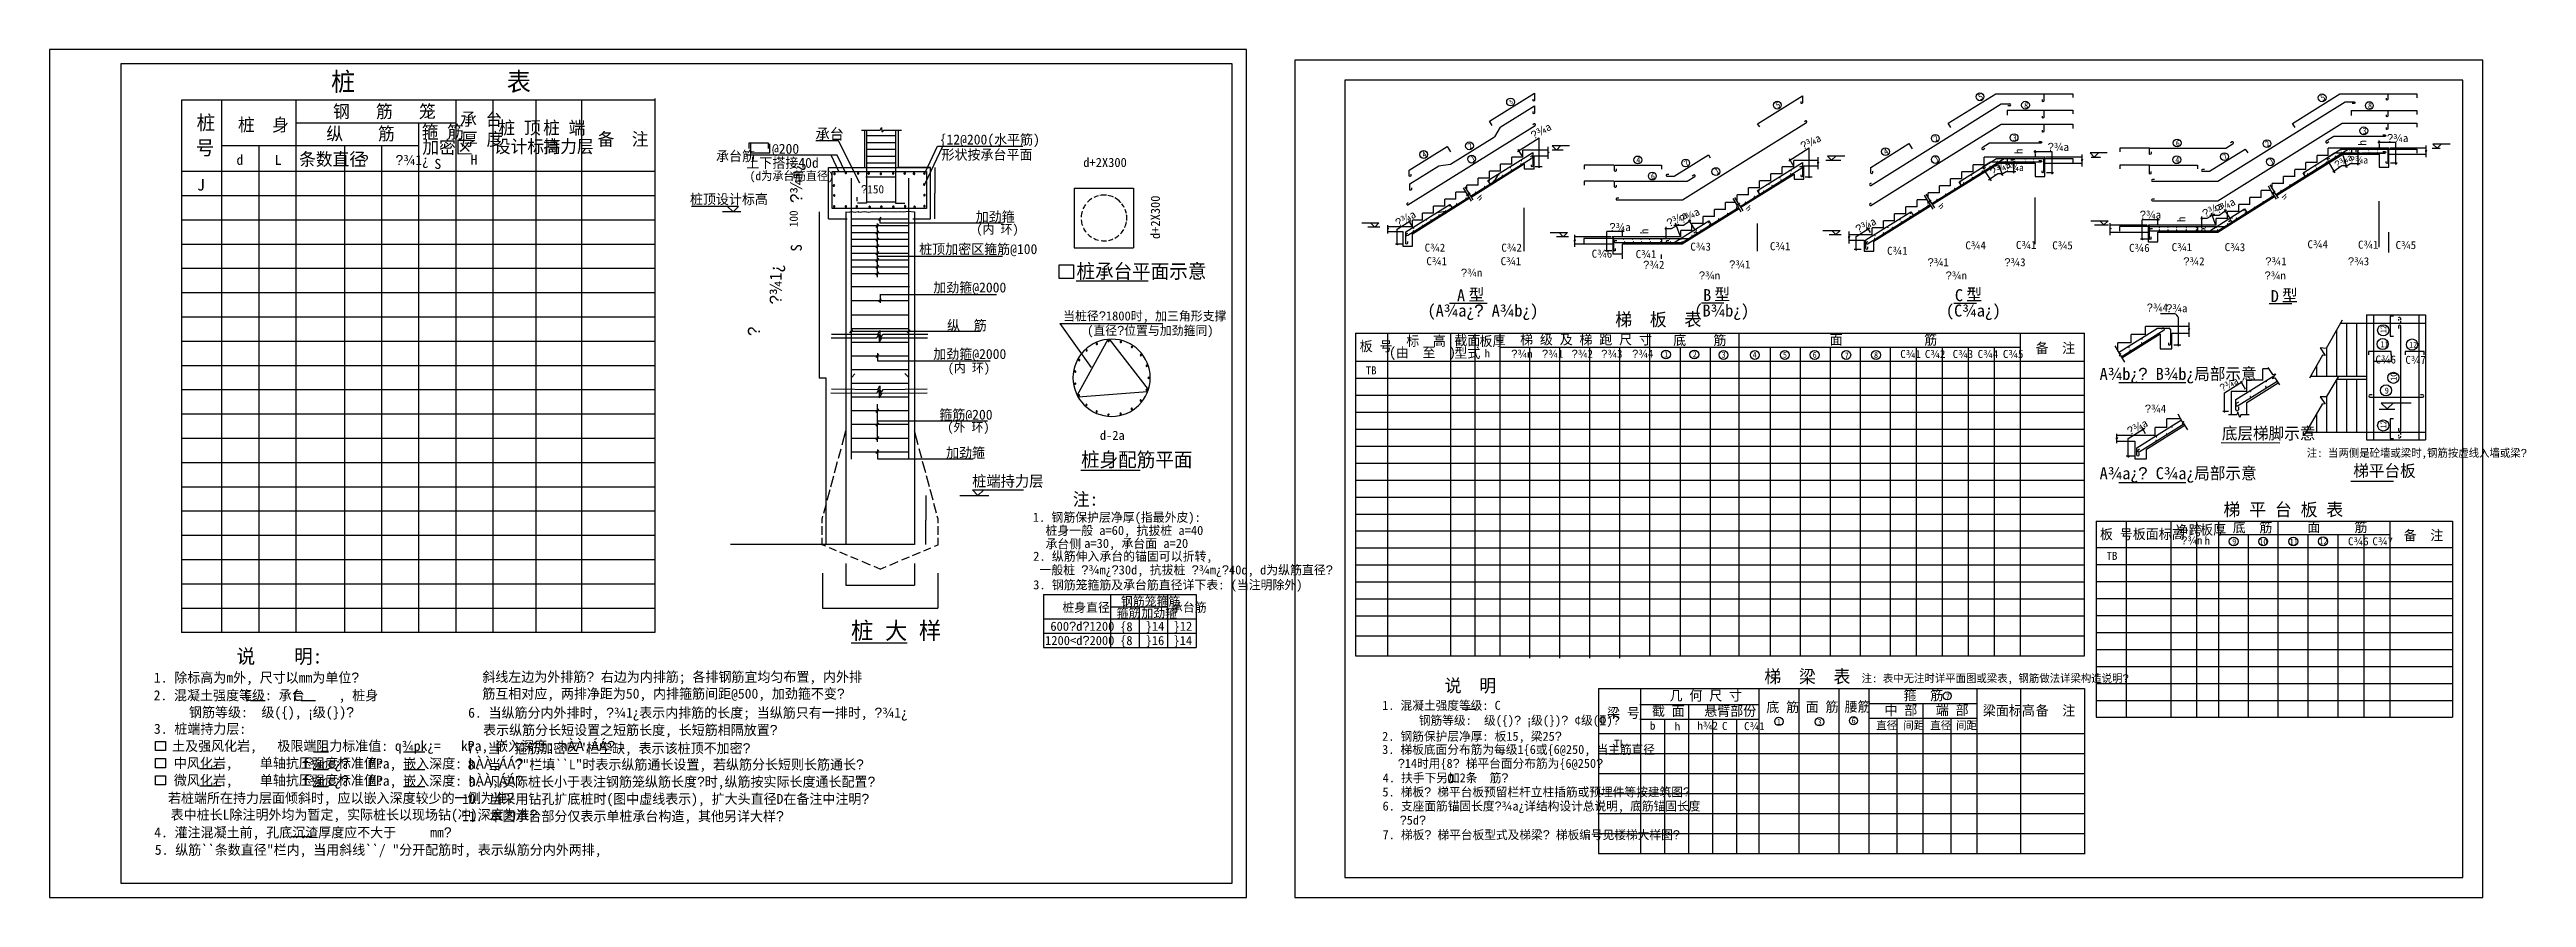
# Model space of a CAD drawing. Header units: metres. Extents: x 4568 to 182545, y -86951 to 35529.
# Drawn here: x 4568 to 91276, y 5829 to 35529 of the extents above; entities that cross this region are included whole.
import ezdxf

# ---------------------------------------------------------------- set-up
doc = ezdxf.new("R2010")
doc.units = ezdxf.units.M
for name, color, linetype in [('1', 1, 'Continuous'), ('2', 4, 'Continuous'), ('DIM', 1, 'Continuous'), ('DP', 3, 'Continuous'), ('NOTE', 7, 'Continuous'), ('SHADELINE', 12, 'Continuous'), ('STEEL', 2, 'Continuous'), ('TABLE', 3, 'Continuous'), ('TEXT', 7, 'Continuous'), ('TK', 7, 'Continuous'), ('WALL', 2, 'Continuous')]:
    doc.layers.add(name, color=color, linetype=linetype)
doc.dimstyles.get("Standard").update_dxf_attribs({"dimtxt": 2.5, "dimasz": 2.5, "dimexe": 1.25, "dimexo": 0.625, "dimtad": 1, "dimcen": 2.5, "dimazin": 3, "dimtfac": 1, "dimtmove": 0, "dimatfit": 3})

msp = doc.modelspace()

# ---------------------------------------------------------------- texts
for s, height, p in [('桩            表', 650, (14422.39, 34078.9)), ('J', 400, (9731.53, 30588.46)), ('桩承台平面示意', 500, (40516.95, 27514.08)), ('TB', 280, (50642.45, 24151.26)), ('桩身配筋平面', 500, (40677.06, 20914.35)), ('TB', 280, (76576.3, 17653.88)), ('桩 大 样', 600, (32626.01, 14875.44)), ('C', 350, (11392.81, 12714.05)), ('C', 350, (13113.34, 12714.05)), ('1. 混凝土强度等级: C', 315, (51217.68, 12400.64)), ('TL', 280, (59337.12, 11073.5))]:
    msp.add_text(s, height=height).set_placement(p)
at = {"layer": '2'}
for s, p in [('A', (53836.53, 26705.99)), ('型', (54247.16, 26729.91)), ('B', (62452.51, 26716.84)), ('型', (62849.15, 26740.76)), ('C', (71266.32, 26713.78)), ('型', (71669.96, 26737.69)), ('D', (82322.72, 26680.66)), ('型', (82719.35, 26704.57)), ('(A%%190a%%191%%141 A%%190b%%191)', (52803.9, 26176.39)), ('(B%%190b%%191)', (62147.1, 26176.39)), ('(C%%190a%%191)', (70953.32, 26176.39)), ('A%%190b%%191%%141 B%%190b%%191局部示意', (76333.88, 23957.49)), ('底层梯脚示意', (80611.27, 21875.46)), ('A%%190a%%191%%141 C%%190a%%191局部示意', (76333.88, 20478.57)), ('梯平台板', (85212.08, 20562.7))]:
    msp.add_text(s, height=420, dxfattribs=at).set_placement(p)
at = {"layer": 'DIM'}
for s, height, p in [('梯  板  表', 455, (59376.18, 25843.87)), ('板 号', 350, (50430.55, 24961.4)), ('(由  至  )', 350, (51460.09, 24745.86)), ('标  高', 350, (52060.93, 25149.29)), ('截面', 350, (53744.71, 25165.29)), ('板厚', 350, (54625.96, 25142.67)), ('梯 级 及 梯 跑 尺 寸', 350, (56046.93, 25199.37)), ('底    筋', 350, (61406.14, 25176.99)), ('  面            筋', 350, (66404.53, 25190.95)), ('备  注', 350, (74089.64, 24896.56)), ('型式', 350, (53744.71, 24728.52)), ('h', 280, (54802.47, 24747.03)), ('%%154%%190n', 280, (55736.02, 24732.42)), ('%%154%%1901', 280, (56810.72, 24732.42)), ('%%154%%1902', 280, (57849.81, 24732.42)), ('%%154%%1903', 280, (58884.43, 24732.42)), ('%%154%%1904', 280, (59966.24, 24732.42)), ('1', 210, (61088.06, 24752.45)), ('2', 210, (62091.34, 24752.45)), ('3', 210, (63100.74, 24735.57)), ('4', 210, (64188.57, 24730.53)), ('5', 210, (65247.93, 24730.53)), ('6', 210, (66287.94, 24730.53)), ('7', 210, (67412.77, 24711.22)), ('8', 210, (68435.37, 24723.25)), ('C%%1901', 280, (69354.43, 24724.77)), ('C%%1902', 280, (70214.88, 24724.77)), ('C%%1903', 280, (71188.55, 24724.77)), ('C%%1904', 280, (72064.1, 24724.77)), ('C%%1905', 280, (72947.2, 24724.77)), ('梯 平 台 板 表', 455, (80667.32, 19187.87)), ('板 号', 350, (76344.59, 18377.27)), ('板面标高', 350, (77493.89, 18383.17)), ('净跨', 350, (78995.08, 18517.13)), ('%%154%%190n', 280, (79185.91, 18195.52)), ('板厚', 350, (79852, 18536.91)), ('h', 280, (80008.99, 18183.59)), ('9', 210, (80972.54, 18192.81)), ('底  筋', 350, (80992.33, 18617.65)), ('10', 210, (81922.08, 18184.43)), ('11', 210, (82986.86, 18184.46)), ('面     筋', 350, (83610.03, 18630.85)), ('12', 210, (84030.88, 18201.45)), ('C%%1906', 280, (85029.74, 18164.82)), ('C%%1907', 280, (85883.74, 18164.82)), ('备  注', 350, (86979.08, 18340.58)), ('梯  梁  表', 455, (64595.37, 13339.84))]:
    msp.add_text(s, height=height, dxfattribs=at).set_placement(p)
at = {"layer": 'DP'}
msp.add_text('说    明:', height=500, dxfattribs=at).set_placement((11116.27, 14026.44))
at = {"layer": 'NOTE'}
for s, height, rotation, p in [('5', 210, 29.28, (72152.49, 33752.31)), ('5', 210, 29.28, (84130.98, 33722)), ('5', 147, 29.28, (55719.18, 33604.99)), ('5', 210, 29.28, (65061.13, 33461.37)), ('2', 210, 29.28, (54281.73, 32033.73)), ('2', 210, 29.28, (70592.92, 32297.6)), ('2', 210, 29.28, (82201.34, 32110.53)), ('h', 280, 90, (85666.52, 32163.49)), ('4', 210, 29.28, (52676.55, 31729.9)), ('1', 210, 29.28, (54386.93, 31585.78)), ('7', 189, 29.28, (61850.85, 31439.01)), ('1', 210, 29.28, (62927.21, 31148.61)), ('4', 210, 29.28, (68841.32, 31830.99)), ('1', 210, 29.28, (70620.39, 31569.58)), ('h', 280, 90, (73639.66, 31868.64)), ('7', 189, 29.28, (80710.7, 31664.05)), ('1', 210, 29.28, (82345.18, 31492.04)), ('h', 196, 313.29, (54523.86, 30324.51)), ('h', 196, 313.29, (82695.6, 30358.55)), ('h', 196, 313.29, (63928.66, 29953.95)), ('h', 196, 313.29, (70678.53, 30034.62)), ('h', 280, 90, (79335.22, 29483.55)), ('h', 280, 90, (60536.51, 29060)), ('12', 210, 90, (86372.83, 25590.85)), ('%%154%%190a', 252, 26.55, (80615.1, 23543.19)), ('10', 210, 90, (86727.97, 23924.29)), ('12', 210, 90, (86372.83, 22254.91))]:
    msp.add_text(s, height=height, rotation=rotation, dxfattribs=at).set_placement(p)
for s, height, p in [('8', 210, (73688.91, 33470.3)), ('8', 210, (85727.94, 33455.17)), ('3', 210, (73290.47, 32330.2)), ('6', 210, (79001.72, 32144.85)), ('3', 210, (85532.66, 32572.36)), ('%%154%%190a', 280, (86391.46, 32287.45)), ('4', 210, (60112.37, 31553.22)), ('4', 210, (78982.49, 31558.89)), ('6', 210, (60626.19, 30986.91)), ('%%154%%190a', 280, (77737.78, 29603.68)), ('C%%1902', 280, (52704.19, 28449.09)), ('C%%1902', 280, (55389.31, 28449.09)), ('C%%1903', 280, (62006.36, 28485.08)), ('C%%1901', 280, (64791.85, 28499.67)), ('C%%1901', 280, (68894.6, 28339.22)), ('C%%1904', 280, (71635.21, 28528.83)), ('C%%1901', 280, (73403.86, 28543.42)), ('C%%1905', 280, (74675.23, 28528.83)), ('C%%1906', 280, (77365.02, 28441.32)), ('C%%1901', 280, (78855.4, 28466.09)), ('C%%1903', 280, (80710.5, 28466.09)), ('C%%1904', 280, (83609.85, 28568.19)), ('C%%1901', 280, (85378.5, 28553.6)), ('C%%1905', 280, (86693.65, 28539.02)), ('C%%1901', 280, (52767.17, 27974.58)), ('%%154%%190n', 280, (53974.5, 27572.63)), ('C%%1901', 280, (55364.73, 27974.58)), ('C%%1906', 280, (58552.47, 28237.12)), ('C%%1901', 280, (60092.89, 28222.54)), ('%%154%%1902', 280, (60352.26, 27849.76)), ('%%154%%190n', 280, (62302.98, 27474.17)), ('%%154%%1901', 280, (63362.51, 27862.39)), ('%%154%%1901', 280, (70309.23, 27937.93)), ('%%154%%190n', 280, (70942.08, 27474.17)), ('%%154%%1903', 280, (72994.96, 27937.93)), ('%%154%%1902', 280, (79260.71, 27970.09)), ('%%154%%190n', 280, (82105.77, 27474.17)), ('%%154%%1901', 280, (82133.77, 27970.09)), ('%%154%%1903', 280, (85024.97, 27970.09)), ('%%154%%1904', 280, (77981.81, 26351.01)), ('%%154%%190a', 280, (78660.28, 26326.44)), ('11', 210, (86168.29, 25100.34)), ('12', 210, (87166.98, 25084.26)), ('C%%1906', 280, (85990.17, 24531.73)), ('C%%1907', 280, (87038.52, 24518.48)), ('9', 210, (86314.85, 23478.01)), ('%%154%%1904', 280, (77915.69, 22810.92)), ('注: 当两侧是砼墙或梁时,钢筋按虚线入墙或梁%%140', 280, (83585.66, 21260)), ('说  明', 455, (53407.52, 13023.77)), ('注: 表中无注时详平面图或梁表, 钢筋做法详梁构造说明%%140', 280, (68000.35, 13367.57)), ('  钢筋等级: %%160级({)%%141 %%161级(})%%141 %%162级(%%133)%%140', 315, (52073.89, 11876.92)), ('2. 钢筋保护层净厚: 板15, 梁25%%140', 315, (51217.68, 11317.55)), ('3. 梯板底面分布筋为每级1{6或{6@250, 当主筋直径', 315, (51217.68, 10856.39)), ('%%15114时用{8%%140 梯平台面分布筋为{6@250%%140 ', 315, (51765.27, 10368.25)), ('5. 梯板%%141 梯平台板预留栏杆立柱插筋或预埋件等按建筑图%%140', 315, (51225.92, 9367.42)), (' 4. 扶手下另加2条  筋%%140  ', 315, (51025.11, 9863.98)), ('O', 332.64, (53502.47, 9831.96)), ('1', 252, (53599.2, 9878.12)), ('6. 支座面筋锚固长度%%154%%190a%%191详结构设计总说明, 底筋锚固长度', 315, (51232.84, 8874.66)), ('%%1515d%%140', 315, (51833.1, 8380.85)), ('7. 梯板%%141 梯平台板型式及梯梁%%141 梯板编号见楼梯大样图%%140', 315, (51232.84, 7869.68))]:
    msp.add_text(s, height=height, dxfattribs=at).set_placement(p)
at = {"layer": 'SHADELINE'}
for height, rotation, p in [(280, 28.79, (56517.54, 32374.09)), (280, 26.55, (65948.2, 32002.09)), (280, 26.55, (72588.04, 31083.19)), (245, 359.07, (73022.83, 31281.16)), (245, 28.79, (84640.56, 31368.69)), (245, 359.07, (85074.62, 31546.05)), (280, 28.79, (51774.79, 29311.09)), (280, 26.55, (61263.82, 29303.74)), (280, 26.55, (61701.61, 29420.43)), (280, 26.55, (67874.48, 29084.95)), (280, 26.55, (80014.96, 29632.81)), (280, 26.55, (80448.59, 29766.09)), (280, 26.55, (77382.61, 22015.52))]:
    msp.add_text('%%154%%190a', height=height, rotation=rotation, dxfattribs=at).set_placement(p)
for p in [(74512.53, 31978.49), (59171.11, 29169.58)]:
    msp.add_text('%%154%%190a', height=280, dxfattribs=at).set_placement(p)
at = {"layer": 'STEEL'}
for s, height, p in [('桩', 500, (9716.59, 32716.95)), ('桩  身', 450, (11163.88, 32667.85)), ('钢   筋   笼   ', 450, (14493.15, 33135.75)), ('承 台', 450, (18939.66, 32864.22)), ('桩 顶', 450, (20283.4, 32562.69)), ('桩 端', 450, (21848.15, 32562.69)), ('号', 500, (9686.16, 31837.81)), (' 纵    筋', 450, (13952.24, 32356.48)), ('箍 筋', 450, (17597.04, 32417.11)), ('加密区', 450, (17619.05, 31884.14)), ('厚 度', 450, (18971.59, 32163.85)), ('设计标高', 450, (20122.65, 31909.99)), ('持力层', 450, (21856.42, 31909.99)), ('备  注', 450, (23752.52, 32163.23)), ('d', 350, (11112.75, 31489.21)), ('L', 350, (12453.77, 31489.21)), ('条数直径', 450, (13304.27, 31462.86)), ('%%154', 350, (15462.31, 31482.11)), ('%%154%%1901%%191', 350, (16677.64, 31482.11)), ('S', 350, (18040.71, 31347.52)), ('H', 350, (19310.25, 31495.9))]:
    msp.add_text(s, height=height, dxfattribs=at).set_placement(p)
at = {"layer": 'TEXT'}
for s, height, p in [('    @200', 350, (28904.8, 31876.76)), ('承台', 384, (31378.24, 32375.64)), ('{12@200(水平筋)', 350, (35729.41, 32201.79)), ('承台筋', 350, (27898.48, 31620)), ('上下搭接40d', 350, (28960.37, 31385.17)), ('(d为承台筋直径)', 300, (29072.15, 30951.53)), ('形状按承台平面', 350, (35792.31, 31670.28)), ('d+2X300', 320, (40755.28, 31413.55)), ('桩顶设计标高', 350, (26985.44, 30111.94)), (' %%151150', 288, (32775.06, 30489.17)), ('加劲箍', 350, (36990.29, 29496.13)), ('桩顶加密区箍筋@100', 350, (35010.59, 28363.83)), ('(内 环)', 320, (37009.87, 29079.05)), ('加劲箍@2000', 350, (35504.38, 27020.07)), ('纵  筋', 350, (35987.16, 25693.36)), ('当桩径%%1511800时, 加三角形支撑', 320, (40050.62, 26037.59)), ('(直径%%141位置与加劲箍同)', 320, (40888.37, 25529.25)), ('加劲箍@2000', 350, (35504.38, 24690.43)), ('(内 环)', 320, (36008.71, 24219.12)), ('箍筋@200', 350, (35717.74, 22564.21)), ('(外 环)', 320, (35992.15, 22146.27)), ('d-2a', 320, (41335.39, 21856.03)), ('加劲箍', 350, (35953.85, 21232.18)), ('桩端持力层', 384, (36865.19, 20219.17)), ('注: ', 450, (40389.31, 19553.03)), ('1. 钢筋保护层净厚(指最外皮): ', 320, (38987.85, 18986.81)), (' 桩身一般 a=60, 抗拔桩 a=40', 320, (39214.37, 18524.58)), (' 承台侧 ', 320, (39214.37, 18054.07)), ('        a=30, 承台面 a=20', 320, (39044.41, 18072.94)), ('2. 纵筋伸入承台的锚固可以折转,', 320, (39001.69, 17621.3)), (' 一般桩 %%154%%190m%%191%%15130d, 抗拔桩 %%154%%190m%%191%%15140d, d为纵筋直径%%140', 320, (39001.69, 17143.09)), ('3. 钢筋笼箍筋及承台筋直径详下表: (当注明除外)', 320, (39001.69, 16621.3)), ('桩身直径', 320, (40022.28, 15829.29)), ('箍筋', 320, (41923.83, 15631.89)), ('钢筋笼箍筋', 320, (42074.23, 16043.11)), ('加劲箍', 320, (42788.5, 15631.89)), ('承台筋', 320, (43822.12, 15832.97)), ('2. 混凝土强度等级: 承台     , 桩身      ', 350, (8211.39, 12735.35)), ('1. 除标高为m外, 尺寸以mm为单位%%140', 350, (8221.94, 13356.52)), ('斜线左边为外排筋%%141 右边为内排筋; 各排钢筋宜均匀布置, 内外排', 350, (19717.5, 13382.81)), ('筋互相对应, 两排净距为50, 内排箍筋间距@500, 加劲箍不变%%140', 350, (19717.5, 12794.21)), ('几 何 尺 寸', 350, (61279.32, 12725.17)), ('箍  筋', 350, (69472.26, 12737.43)), ('钢筋等级: %%160级({), %%161级(})%%140', 350, (9450, 12143.26)), (' 6. 当纵筋分内外排时, %%154%%1901%%191表示内排筋的长度; 当纵筋只有一排时, %%154%%1901%%191 ', 350, (18983.4, 12125.88)), ('梁 号', 350, (59089.28, 12119.73)), ('截 面', 350, (60659.8, 12187.77)), ('悬臂部份', 350, (62492.85, 12190.32)), (' 底 筋', 350, (64428.07, 12323.3)), (' 面 筋 ', 350, (65808.46, 12332.37)), ('腰筋', 350, (67408.82, 12337.57)), ('中 部', 350, (68805.35, 12215.26)), ('端 部', 350, (70599.76, 12219.91)), ('7', 210, (70949.96, 12766.16)), ('梁面标高', 350, (72246.53, 12204.55)), ('备  注', 350, (74096.58, 12200.31)), ('3. 桩端持力层:              ', 350, (8222.22, 11562.47)), ('    土及强风化岩,   极限端阻力标准值: q%%190pk%%191=   kPa, 嵌入深度: h%%192%%192,%%193%%193%%151           ', 350, (7906.67, 10962.47)), ('7. 当``箍筋加密区"栏空缺, 表示该桩顶不加密%%140', 350, (19190.51, 10880.41)), ('  表示纵筋分长短设置之短筋长度, 长短筋相隔放置%%140 ', 350, (19270.21, 11521.05)), ('b', 280, (60594.99, 11704.21)), ('h', 280, (61459.49, 11688.23)), ('h%%1902', 280, (62254.09, 11706.94)), ('C', 280, (63114.08, 11694.18)), ('C%%1901', 280, (63889.05, 11690.4)), ('1', 210, (65038.11, 11882.88)), ('3', 210, (66460.83, 11874.18)), ('6', 210, (67652.99, 11926.8)), ('直径', 280, (68517.09, 11717.02)), ('间距', 280, (69462.86, 11717.02)), ('直径', 280, (70407.28, 11716)), ('间距', 280, (71311.25, 11716)), ('     中风化岩,    单轴抗压强度标准值:           ', 350, (7730.1, 10362.47)), ('      f%%190rc%%191%%151   MPa, 嵌入深度: h%%192%%192,%%193%%193%%151           ', 350, (11980.06, 10345.16)), ('8. 当``%%154"栏填``L"时表示纵筋通长设置, 若纵筋分长短则长筋通长%%140', 350, (19204.75, 10311.67)), ('若桩端所在持力层面倾斜时, 应以嵌入深度较少的一侧为准%%140', 350, (8714.94, 9137.39)), ('     微风化岩,    单轴抗压强度标准值:           ', 350, (7730.1, 9759.85)), ('      f%%190rc%%191%%151   MPa, 嵌入深度: h%%192%%192,%%193%%193%%151           ', 350, (11980.06, 9742.54)), (' 9. 凡实际桩长小于表注钢筋笼纵筋长度%%154时,纵筋按实际长度通长配置%%140', 350, (18999.71, 9707.45)), ('   表中桩长L除注明外均为暂定, 实际桩长以现场钻(冲)深度为准%%140', 350, (8093.98, 8553.56)), ('10. 当采用钻孔扩底桩时(图中虚线表示), 扩大头直径D在备注中注明%%140 ', 350, (19015.38, 9107.29)), ('11. 本图承台部分仅表示单桩承台构造, 其他另详大样%%140 ', 350, (19015.38, 8501.2)), ('4. 灌注混凝土前, 孔底沉渣厚度应不大于     mm%%140', 350, (8232.59, 7934.07)), ('5. 纵筋``条数直径"栏内, 当用斜线``/ "分开配筋时, 表示纵筋分内外两排,', 350, (8253.05, 7324.44))]:
    msp.add_text(s, height=height, dxfattribs=at).set_placement(p)
for s, height, p in [('%%154%%190m%%191', 420, (30916.45, 30154.6)), ('d+2X300', 320, (43436.21, 28890.01)), ('100', 288, (30760.43, 29305.16)), ('S', 384, (30901.83, 28450.42)), ('%%154%%1901%%191', 420, (30198.87, 26601.09)), ('%%154', 420, (29435.31, 25496.49))]:
    msp.add_text(s, height=height, rotation=90, dxfattribs=at).set_placement(p)
at = {"layer": 'TK'}
for s, p in [('1200<d%%1502000', (39418.43, 14669.93)), ('600%%150d%%1501200', (39603.98, 15169.38)), ('{8', (42044.96, 14668.56)), ('{8', (42047.59, 15154.78)), ('}16', (42937.46, 14668.56)), ('}14', (42940.1, 15169.38)), ('}14', (43912.66, 14668.56)), ('}12', (43915.29, 15169.38))]:
    msp.add_text(s, height=320, dxfattribs=at).set_placement(p)

# ---------------------------------------------------------------- blocks, each defined once
blk = doc.blocks.new('_CLOSEDFILLED')
at = {"color": 0, "linetype": 'BYBLOCK'}
blk.add_solid([(-1, 0), (0, 0), (-1, 0)], dxfattribs=at)
blk = doc.blocks.new('*D1')
for p, q in [((31625.07, 17193.46), (31625.07, 15956.87)), ((35667.36, 17193.46), (35667.36, 15956.87)), ((31625.32, 15956.87), (33645.715, 15956.87)), ((33646.715, 15956.87), (35667.11, 15956.87))]:
    blk.add_line(p, q)
at = {"layer": 'Defpoints'}
for p in [(31625.07, 17193.46), (35667.36, 17193.46), (31625.07, 15956.87)]:
    blk.add_point(p, dxfattribs=at)
at = {"xscale": 0.25, "yscale": 0.25, "rotation": 180}
blk.add_blockref('_CLOSEDFILLED', (31625.07, 15956.87), dxfattribs=at)
at = {"xscale": 0.25, "yscale": 0.25}
blk.add_blockref('_CLOSEDFILLED', (35667.36, 15956.87), dxfattribs=at)
at = {"insert": (33646.215, 15956.87), "char_height": 1, "attachment_point": 5}
blk.add_mtext('D', dxfattribs=at)
blk = doc.blocks.new('*D2')
for p, q in [((35246.18, 19906.63), (35246.18, 19046.44)), ((35245.93, 19046.44), (35245.68, 19046.44)), ((35246.18, 18186.25), (35246.18, 19046.44)), ((35246.18, 19046.44), (35246.18, 19046.44)), ((35246.43, 19046.44), (35246.68, 19046.44))]:
    blk.add_line(p, q)
at = {"layer": 'Defpoints'}
for p in [(35246.18, 19906.63), (35246.18, 19046.44), (35246.18, 18186.25)]:
    blk.add_point(p, dxfattribs=at)
at = {"xscale": 0.25, "yscale": 0.25}
blk.add_blockref('_CLOSEDFILLED', (35246.18, 19046.44), dxfattribs=at)
at = {"xscale": 0.25, "yscale": 0.25, "rotation": 180}
blk.add_blockref('_CLOSEDFILLED', (35246.18, 19046.44), dxfattribs=at)
at = {"insert": (35246.18, 19047.565), "char_height": 1, "attachment_point": 5}
blk.add_mtext("h%%192%%192'%%193%%193", dxfattribs=at)
blk = doc.blocks.new('*D3')
for p, q in [((32443.96, 17530.51), (32443.96, 16771.45)), ((34843.96, 17530.51), (34843.96, 16771.45)), ((32444.21, 16771.45), (33643.46, 16771.45)), ((33644.46, 16771.45), (34843.71, 16771.45))]:
    blk.add_line(p, q)
at = {"layer": 'Defpoints'}
for p in [(32443.96, 17530.51), (34843.96, 17530.51), (32443.96, 16771.45)]:
    blk.add_point(p, dxfattribs=at)
at = {"xscale": 0.25, "yscale": 0.25, "rotation": 180}
blk.add_blockref('_CLOSEDFILLED', (32443.96, 16771.45), dxfattribs=at)
at = {"xscale": 0.25, "yscale": 0.25}
blk.add_blockref('_CLOSEDFILLED', (34843.96, 16771.45), dxfattribs=at)
at = {"insert": (33643.96, 16771.45), "char_height": 1, "attachment_point": 5}
blk.add_mtext('d', dxfattribs=at)
blk = doc.blocks.new('*D6')
for p, q in [((35562.58, 31401.55), (35562.58, 30501.13)), ((35562.33, 30501.13), (35562.08, 30501.13)), ((35562.58, 29600.71), (35562.58, 30501.13)), ((35562.58, 30501.13), (35562.58, 30501.13)), ((35562.83, 30501.13), (35563.08, 30501.13))]:
    blk.add_line(p, q)
at = {"layer": 'Defpoints'}
for p in [(35562.58, 31401.55), (35562.58, 30501.13), (35562.58, 29600.71)]:
    blk.add_point(p, dxfattribs=at)
at = {"xscale": 0.25, "yscale": 0.25}
blk.add_blockref('_CLOSEDFILLED', (35562.58, 30501.13), dxfattribs=at)
at = {"xscale": 0.25, "yscale": 0.25, "rotation": 180}
blk.add_blockref('_CLOSEDFILLED', (35562.58, 30501.13), dxfattribs=at)
at = {"insert": (35562.58, 30502.255), "char_height": 1, "attachment_point": 5}
blk.add_mtext('H', dxfattribs=at)
blk = doc.blocks.new('*D13')
for p, q in [((31507.13, 29840.93), (31507.13, 24013.59)), ((31628.915, 24013.59), (31506.88, 24013.59)), ((31751.95, 24013.59), (31629.915, 24013.59)), ((31751.7, 18186.25), (31751.7, 24013.59))]:
    blk.add_line(p, q)
at = {"layer": 'Defpoints'}
for p in [(31507.13, 29840.93), (31751.7, 24013.59), (31751.7, 18186.25)]:
    blk.add_point(p, dxfattribs=at)
at = {"xscale": 0.25, "yscale": 0.25}
blk.add_blockref('_CLOSEDFILLED', (31507.13, 24013.59), dxfattribs=at)
at = {"xscale": 0.25, "yscale": 0.25, "rotation": 180}
blk.add_blockref('_CLOSEDFILLED', (31751.7, 24013.59), dxfattribs=at)
at = {"insert": (31629.415, 24013.59), "char_height": 1, "attachment_point": 5}
blk.add_mtext('L', dxfattribs=at)
blk = doc.blocks.new('*D26')
for p, q in [((85925.65, 25064.26), (85925.65, 24615.9)), ((85925.9, 24615.9), (86231.97, 24615.9)), ((86233.97, 24615.9), (86540.04, 24615.9)), ((86540.29, 24849.33), (86540.29, 24615.9))]:
    blk.add_line(p, q)
at = {"layer": 'Defpoints'}
for p in [(85925.65, 25064.26), (85925.65, 24615.9), (86540.29, 24849.33)]:
    blk.add_point(p, dxfattribs=at)
at = {"layer": 'NOTE', "xscale": 0.25, "yscale": 0.25, "rotation": 180}
blk.add_blockref('_CLOSEDFILLED', (85925.65, 24615.9), dxfattribs=at)
at = {"layer": 'NOTE', "xscale": 0.25, "yscale": 0.25}
blk.add_blockref('_CLOSEDFILLED', (86540.29, 24615.9), dxfattribs=at)

# ---------------------------------------------------------------- dimensions: what is measured, and where the dimension line sits
for base, p1, p2, text, picture, middle in [((35562.58, 30501.13), (35562.58, 29600.71), (35562.58, 31401.55), 'H', '*D6', (35562.58, 30502.255)), ((31751.7, 24013.59), (31751.7, 18186.25), (31507.13, 29840.93), 'L', '*D13', (31629.415, 24013.59)), ((35246.18, 19046.44), (35246.18, 19906.63), (35246.18, 18186.25), "h%%192%%192'%%193%%193", '*D2', (35246.18, 19047.565)), ((32443.96, 16771.45), (32443.96, 17530.51), (34843.96, 17530.51), 'd', '*D3', (33643.96, 16771.45)), ((31625.07, 15956.87), (31625.07, 17193.46), (35667.36, 17193.46), 'D', '*D1', (33646.215, 15956.87))]:
    dim = msp.add_linear_dim(base=base, p1=p1, p2=p2, text=text, dimstyle='Standard')
    dim.commit()
    dim.dimension.update_dxf_attribs({"geometry": picture, "text_midpoint": middle})
at = {"layer": 'NOTE'}
dim = msp.add_linear_dim(base=(85925.65, 24615.9), p1=(85925.65, 25064.26), p2=(86540.29, 24849.33), text='  ', dimstyle='Standard', dxfattribs=at)
dim.commit()
dim.dimension.update_dxf_attribs({"geometry": '*D26', "text_midpoint": (86232.97, 24615.9)})

# ---------------------------------------------------------------- linework, layer by layer
for p, q in [((29061.7, 32064.52), (29061.7, 32257.51)), ((29061.7, 32257.51), (29728.76, 32257.51)), ((29104.61, 32224.42), (29104.61, 31913.48)), ((29728.76, 32257.51), (29728.76, 32064.52)), ((29784.18, 31913.48), (29784.18, 32224.42)), ((32183.4, 32334.03), (31395, 32334.03)), ((32929.5, 30842.56), (32183.4, 32334.03)), ((32987.99, 32703.41), (33640.17, 32703.41)), ((33091.45, 32703.41), (33091.45, 31401.55)), ((33167.66, 32703.41), (33167.66, 30141.94)), ((33167.66, 32517.57), (34187.59, 32517.57)), ((33167.66, 32277.57), (34187.59, 32277.57)), ((33640.17, 32703.41), (33693.57, 32799.47)), ((33693.57, 32799.47), (33702.58, 32641.51)), ((33702.58, 32641.51), (33778.46, 32703.41)), ((33778.46, 32703.41), (34394.37, 32703.41)), ((34187.59, 32703.41), (34187.59, 30141.94)), ((34270.47, 32703.41), (34270.47, 31401.55)), ((35217.9, 31216.43), (35649.04, 32143.98)), ((35218.79, 30832.58), (35834.74, 32143.98)), ((35649.04, 32143.98), (38642.43, 32143.98)), ((32136.51, 31830.19), (28948.67, 31830.19)), ((29104.61, 31913.48), (29784.18, 31913.48)), ((31834.75, 31401.55), (31834.75, 31401.55)), ((31834.75, 31401.55), (33083.81, 31401.55)), ((31834.75, 31401.55), (33083.81, 31401.55)), ((31834.75, 29600.71), (31834.75, 31401.55)), ((32204.89, 31233.42), (31926.19, 31830.19)), ((32439.73, 31192.5), (32136.51, 31830.19)), ((33083.81, 31401.55), (34258.2, 31401.55)), ((33167.66, 32037.57), (34187.59, 32037.57)), ((33167.66, 31797.57), (34187.59, 31797.57)), ((33167.66, 31557.57), (34187.59, 31557.57)), ((34257.85, 31401.55), (35401.57, 31401.55)), ((35401.57, 31401.55), (34257.85, 31401.55)), ((35401.57, 29600.71), (35401.57, 31401.55)), ((32836.55, 30219.62), (32838.53, 30357.93)), ((33148.77, 31066.82), (34208.18, 31066.82)), ((40439.09, 30667.56), (42519.09, 30667.56)), ((40439.09, 30667.56), (40439.09, 28587.56)), ((42519.09, 30667.56), (42519.09, 28587.56)), ((28771.65, 29840.93), (28130.34, 29840.93)), ((31834.75, 29600.71), (32443.96, 29600.71)), ((32443.96, 29846.31), (32443.96, 18186.25)), ((32443.96, 29846.31), (32561.01, 29833.75)), ((32480.35, 29600.71), (32487.01, 29600.71)), ((32561.01, 29833.75), (32628.54, 29850.63)), ((32628.54, 29850.63), (32767.83, 29829.54)), ((32767.83, 29829.54), (32877.57, 29854.84)), ((33167.66, 30141.94), (32846.57, 30141.94)), ((32877.57, 29854.84), (32902.9, 29833.75)), ((32902.9, 29833.75), (33105.5, 29850.63)), ((33105.5, 29850.63), (33244.78, 29833.75)), ((33150.48, 30198.57), (34206.48, 30198.57)), ((33244.78, 29833.75), (33362.97, 29854.84)), ((33362.97, 29854.84), (33582.45, 29842.19)), ((33582.45, 29842.19), (33818.82, 29859.06)), ((33638.97, 29600.93), (33638.87, 29452.53)), ((33818.82, 29859.06), (34131.17, 29837.99)), ((34131.17, 29837.99), (34367.53, 29859.06)), ((34187.59, 30141.94), (34508.68, 30141.94)), ((34367.53, 29859.06), (34460.39, 29846.41)), ((34460.39, 29846.41), (34629.23, 29863.28)), ((34629.23, 29863.28), (34843.96, 29838.68)), ((34794.04, 29600.71), (35401.57, 29600.71)), ((34843.96, 29838.68), (34843.96, 18186.25)), ((33549.18, 27551.18), (33549.18, 29432.45)), ((33638.85, 29452.53), (37949.46, 29452.53)), ((33549.18, 28293.33), (37929.58, 28293.33)), ((39906.83, 27992.49), (40412.16, 27992.49)), ((39906.83, 27507.45), (39906.83, 27991.41)), ((40412.16, 27992.49), (40412.16, 27508.53)), ((40439.09, 28587.56), (42519.09, 28587.56)), ((13088.82, 27004.85), (9188.82, 27004.85)), ((20588.82, 27004.85), (13088.82, 27004.85)), ((25757.31, 27004.85), (20588.82, 27004.85)), ((33643.96, 26956.89), (33643.96, 26660.83)), ((33643.96, 26952.48), (37723.18, 26952.48)), ((40412.16, 27508.53), (39906.83, 27508.53)), ((31931.2, 25426.11), (33523.83, 25426.11)), ((31936.17, 25556.2), (33558.55, 25556.2)), ((32635.96, 25663.62), (37156.04, 25663.62)), ((33523.83, 25426.11), (33595.03, 25554.18)), ((33558.55, 25556.2), (33629.75, 25684.28)), ((33595.03, 25554.18), (33607.05, 25266.02)), ((33607.05, 25266.02), (33708.22, 25426.11)), ((33629.75, 25684.28), (33641.77, 25396.12)), ((33641.77, 25396.12), (33742.94, 25556.2)), ((33708.22, 25426.11), (35299, 25426.11)), ((33742.94, 25556.2), (35318.84, 25556.2)), ((34620.71, 25620.25), (34683.2, 25706.98)), ((39933.51, 25934.82), (43534.71, 25934.82)), ((39936.96, 25934.82), (41026.93, 24390.01)), ((33549.18, 24893.67), (33549.18, 24623.82)), ((33549.18, 24623.82), (37500.5, 24623.82)), ((31922.18, 23509.36), (33529.68, 23494.5)), ((31942.02, 23639.46), (33564.4, 23624.6)), ((33529.68, 23494.5), (33600.89, 23622.58)), ((33564.4, 23624.6), (33635.6, 23752.68)), ((33600.89, 23622.58), (33612.9, 23334.42)), ((33612.9, 23334.42), (33714.07, 23494.5)), ((33635.6, 23752.68), (33647.62, 23464.52)), ((33647.62, 23464.52), (33748.79, 23624.6)), ((33714.07, 23494.5), (35289.98, 23509.36)), ((33748.79, 23624.6), (35294.95, 23639.46)), ((13088.82, 22754.85), (9188.82, 22754.85)), ((20588.82, 22754.85), (13088.82, 22754.85)), ((25757.31, 22754.85), (20588.82, 22754.85)), ((33549.18, 21785.2), (33549.18, 23108.86)), ((32312.25, 21681.91), (32443.96, 22173.17)), ((33549.18, 22518.37), (37402.2, 22518.37)), ((34975.66, 21681.91), (34843.96, 22173.17)), ((32049.05, 20700.2), (32156.03, 21099.23)), ((32187.99, 21218.4), (32275.8, 21545.95)), ((33549.18, 21523.93), (33549.18, 21192.48)), ((33549.18, 21192.48), (36895.81, 21192.48)), ((35099.93, 21218.4), (35012.11, 21545.95)), ((35238.86, 20700.2), (35131.88, 21099.23)), ((31792.27, 19742.42), (31892.77, 20117.26)), ((31919.14, 20215.62), (32021.19, 20596.25)), ((35368.78, 20215.62), (35266.73, 20596.25)), ((35495.64, 19742.42), (35395.15, 20117.26)), ((31614.34, 19078.62), (31642.24, 19182.67)), ((31614.34, 18942.87), (31614.34, 19078.62)), ((31669.63, 19284.95), (31762.04, 19629.64)), ((35618.29, 19284.95), (35525.88, 19629.64)), ((35673.57, 19078.62), (35645.68, 19182.67)), ((35673.57, 18942.87), (35673.57, 19078.62)), ((36432.42, 19909.22), (37451.07, 19909.22)), ((13088.82, 18504.85), (9188.82, 18504.85)), ((20588.82, 18504.85), (13088.82, 18504.85)), ((25757.31, 18504.85), (20588.82, 18504.85)), ((31614.34, 18536.04), (31614.34, 18834.73)), ((31614.34, 18184.5), (31614.34, 18424.53)), ((35673.57, 18536.04), (35673.57, 18834.73)), ((35673.57, 18184.5), (35673.57, 18424.53)), ((32443.96, 18186.25), (28405.23, 18186.25)), ((31746.26, 18130.41), (31614.34, 18184.5)), ((32115.87, 17971.85), (31871.05, 18076.08)), ((32505.43, 17806.9), (32230.37, 17923.45)), ((34843.96, 18186.25), (32443.96, 18186.25)), ((32878.71, 17651.48), (32616.61, 17761.97)), ((33304.73, 17471.88), (33012.63, 17595.02)), ((33643.96, 17328.87), (33435.95, 17416.56)), ((33643.96, 17328.87), (33851.97, 17416.56)), ((33983.19, 17471.88), (34275.29, 17595.02)), ((34409.2, 17651.48), (34671.3, 17761.97)), ((34782.49, 17806.9), (35057.55, 17923.45)), ((35172.04, 17971.85), (35416.87, 18076.08)), ((35541.65, 18130.41), (35673.57, 18184.5)), ((39366.28, 16441.03), (39366.28, 14585.03)), ((39366.28, 16441.03), (44706.82, 16441.03)), ((41706.82, 16441.03), (41706.82, 14585.03)), ((42706.82, 16008.84), (42706.82, 14585.03)), ((43706.82, 16441.03), (43706.82, 14585.03)), ((43706.82, 16281.63), (43706.82, 14585.03)), ((44706.82, 16441.03), (44706.82, 14585.03)), ((39366.28, 15585.03), (44706.82, 15585.03)), ((39366.28, 14585.03), (44706.82, 14585.03)), ((11601.06, 12729.51), (12110.4, 12729.51)), ((13367.09, 12729.51), (13876.42, 12729.51)), ((13808.59, 10935.14), (14336.18, 10935.14)), ((16955.29, 10935.14), (17708.99, 10935.14)), ((9828.57, 9743.71), (10561.56, 9743.71)), ((9831.62, 10344.97), (10558.51, 10344.97)), ((13799.17, 10313.75), (14336.18, 10313.75)), ((13799.17, 9711.2), (14336.18, 9711.2)), ((16955.29, 10313.75), (17708.99, 10313.75)), ((16955.29, 9711.2), (17708.99, 9711.2)), ((13014.73, 7964.28), (13747.72, 7964.28))]:
    msp.add_line(p, q)
for points in [[(28305.01, 30032.73), (28497.01, 29840.73), (28689.01, 30032.73), (27037.04, 30032.73)], [(33592.81, 29540.8), (33682.36, 29660.21)], [(33608.88, 29559.17), (33671.37, 29645.9)], [(33505.53, 29297.51), (33595.08, 29416.92)], [(33505.53, 29057.2), (33595.08, 29176.61)], [(33505.53, 28816.9), (33595.08, 28936.31)], [(33505.53, 28582.91), (33595.08, 28702.32)], [(33505.53, 28336.28), (33595.08, 28455.69)], [(33505.53, 28095.98), (33595.08, 28215.39)], [(33505.53, 27862), (33595.08, 27981.41)], [(33517.93, 28357.56), (33580.42, 28444.3)], [(33517.93, 28117.56), (33580.42, 28204.3)], [(33517.93, 27877.56), (33580.42, 27964.3)], [(33505.53, 27621.69), (33595.08, 27741.1)], [(33517.93, 27637.56), (33580.42, 27724.3)], [(40505.7, 27426.47), (43031.85, 27426.47)], [(33592.98, 26685.96), (33682.53, 26805.37)], [(33612.71, 26699.7), (33675.2, 26786.43)], [(32588.69, 25602.69), (32678.24, 25722.1)], [(32608.43, 25616.43), (32670.92, 25703.16)], [(34597.26, 25602.69), (34686.81, 25722.1)], [(34617, 25616.43), (34679.49, 25703.16)], [(33505.53, 24743.25), (33595.08, 24862.66)], [(33517.93, 24757.56), (33580.42, 24844.3)], [(32654.22, 24051.36), (32762.96, 24172.76)], [(34512.27, 24180.8), (34632.59, 24047.84)], [(33505.53, 22819.08), (33595.08, 22938.49)], [(33517.93, 22837.56), (33580.42, 22924.3)], [(33517.93, 22833.4), (33580.42, 22920.13)], [(33505.53, 22339.36), (33595.08, 22458.77)], [(33505.53, 21859.64), (33595.08, 21979.05)], [(33517.93, 22357.84), (33580.42, 22444.58)], [(33517.93, 22357.56), (33580.42, 22444.3)], [(33517.93, 22353.68), (33580.42, 22440.41)], [(33517.93, 21878.12), (33580.42, 21964.86)], [(33517.93, 21877.84), (33580.42, 21964.58)], [(33517.93, 21877.56), (33580.42, 21964.3)], [(33517.93, 21873.96), (33580.42, 21960.69)], [(33505.53, 21379.92), (33595.08, 21499.33)], [(33517.93, 21398.4), (33580.42, 21485.13)], [(33517.93, 21398.12), (33580.42, 21484.86)], [(33517.93, 21397.56), (33580.42, 21484.3)], [(33517.93, 21394.24), (33580.42, 21480.97)], [(37263.48, 20096.59), (37067.78, 19908.37), (36879.55, 20104.07), (38657.63, 20107.14)], [(40673.07, 20791.86), (42750.43, 20791.86)], [(32630.25, 14746.04), (34588.3, 14743.63)]]:
    msp.add_lwpolyline(points)
for start, end in [(104.6, 116.12), (98.64, 100.76), (84.02, 97.01), (65.5, 80.12), (162.35, 177.95), (184.88, 199.11), (144.06, 156.6), (122.03, 136.38), (44.35, 61.37), (42.16, 43.25), (27.07, 38.28), (335.21, 350.52), (11.38, 21.88), (355.81, 8.21), (353.56, 355.1), (205.69, 218.52), (225.07, 236.53), (242.72, 256.45), (262.76, 276.01), (281.59, 293.18), (298.07, 310.85), (316.37, 330.07), (334.52, 334.89)]:
    msp.add_arc((41479.09, 29627.56), 800, start, end)
at = {"layer": '1'}
msp.add_line((54026.11, 12421.59), (54502.41, 12421.59), dxfattribs=at)
msp.add_lwpolyline([(79609.52, 29183.2), (80471.92, 29183.2), (82438.2, 30412.11)], dxfattribs=at)
msp.add_lwpolyline([(78185.58, 29243.96), (78115.51, 29243.96, 1), (78115.51, 29183.2), (79548.27, 29183.2)], format="xyb", dxfattribs=at)
at = {"layer": '2'}
for p, q in [((70976.12, 32427.85), (72885.78, 33621.38)), ((72885.78, 33621.38), (73194.97, 33621.38)), ((73194.97, 33560.62), (73124.9, 33560.62)), ((55346.57, 32804.38), (55147.03, 32468.54)), ((68324.37, 30770.51), (70781.22, 32306.04)), ((70781.22, 32306.04), (70976.12, 32427.85)), ((53192.33, 31458.07), (53609.48, 31507.57)), ((55286.07, 31170.53), (55125.23, 30899.83)), ((68338.9, 30847.12), (68294.02, 30819.08)), ((53131.83, 29824.21), (53450.86, 29862.07)), ((80906.26, 29530.78), (80846.84, 29493.65)), ((78357.42, 25772.04), (78764.78, 25772.04))]:
    msp.add_line(p, q, dxfattribs=at)
for points in [[(55070.32, 32871.6), (54979.96, 33016.21), (56551.45, 33998.5), (56551.45, 33745.17, -1), (56502.45, 33745.17), (56502.45, 33794.17)], [(64436.62, 32819.34), (64360.68, 32927.92), (65932.17, 33910.21), (65932.17, 33656.88, -1), (65883.17, 33656.88), (65883.17, 33705.88)], [(71127.98, 32800.14), (71037.62, 32944.75), (72696.79, 33981.82), (74379.97, 33981.82), (74379.82, 33724.82, -1), (74330.82, 33724.82), (74330.82, 33773.82)], [(83173.8, 32792.73), (83083.44, 32937.33), (84742.61, 33974.41), (86421.18, 33974.41), (86421.02, 33779.88, -1), (86372.02, 33779.88), (86372.02, 33828.88)], [(55346.57, 32804.38), (56551.45, 33557.51), (56551.45, 33304.18, -1), (56502.45, 33304.18), (56502.45, 33353.18)], [(59506.32, 30321.26), (59436.25, 30321.26, 1), (59436.25, 30260.5), (61726.51, 30260.5), (63222.52, 31195.51), (66074.87, 32978.22, 0.98), (66044.52, 33026.79), (65999.64, 32998.75)], [(73102.75, 33407.04), (74379.97, 33407.04), (74379.82, 33150.04, -1), (74330.82, 33150.04), (74330.82, 33199.04)], [(73102.75, 33407.04), (74379.97, 33407.04), (74379.82, 33150.04, -1), (74330.82, 33150.04), (74330.82, 33199.04)], [(78254.18, 30973.17), (78184.11, 30973.17, 1), (78184.11, 30912.41), (80474.37, 30912.41), (84931.61, 33698.17), (85240.8, 33698.17, -1), (85240.8, 33637.41), (85170.73, 33637.41)], [(85141.78, 33391.91), (86422.15, 33391.91), (86421.99, 33195.77, -1), (86372.99, 33195.77), (86372.99, 33244.77)], [(85141.78, 33391.91), (86422.15, 33391.91), (86421.99, 33195.77, -1), (86372.99, 33195.77), (86372.99, 33244.77)], [(52134.19, 30165.34), (52089.31, 30137.3, 0.98), (52119.66, 30088.73), (56572.2, 32871.57, 0.98), (56541.85, 32920.14), (56496.97, 32892.09)], [(52220.27, 31167.11), (52220.27, 31105.37, -1), (52162.94, 31105.37), (52162.94, 31299.9), (53491.12, 32130.05), (53606.55, 31948.09)], [(53609.48, 31507.57), (55147.03, 32468.54, 0.98)], [(68340.16, 30142.87), (68295.28, 30114.83, 0.98), (68325.63, 30066.25), (70782.47, 31601.78), (70977.38, 31723.6), (72887.04, 32917.13)], [(68385.04, 31268.2), (68385.04, 31206.46, -1), (68327.71, 31206.46), (68327.71, 31400.99), (69655.89, 32231.13), (69771.32, 32049.18)], [(74211.06, 32307.98), (74281.13, 32307.98, -1), (74281.13, 32247.22), (72482.32, 32247.22), (72220.11, 32083.37, 1), (72252.31, 32031.85), (72311.73, 32068.98)], [(72887.04, 32917.13), (74379.97, 32917.13), (74379.82, 32653.8, -1), (74330.82, 32653.8), (74330.82, 32702.8)], [(78133.15, 31945.37), (78133.15, 31883.63, -1), (78075.82, 31883.63), (78075.82, 32078.16), (80747.69, 32077.93), (81009.89, 32241.77, 1), (80977.7, 32293.3), (80918.27, 32256.17)], [(78254.18, 30287.85), (78184.11, 30287.85, 1), (78184.11, 30227.09), (80474.37, 30227.09), (84822.74, 32944.81), (86421.19, 32944.81), (86421.04, 32750.28, -1), (86372.04, 32750.28), (86372.04, 32799.28)], [(86247.14, 32542.08), (86317.21, 32542.08, -1), (86317.21, 32481.32), (84528.14, 32481.32), (84265.94, 32317.47, 1), (84298.13, 32265.94), (84357.56, 32303.07)], [(52239.7, 30687.29), (52239.7, 30625.55, -1), (52182.37, 30625.55), (52182.37, 30820.08), (53205.64, 31459.65)], [(54995.92, 30819.01), (54919.46, 30941.37), (56490.95, 31923.66), (56490.95, 31444.63, -1), (56441.95, 31444.63), (56441.95, 31493.63)], [(56426.33, 31714.12), (56474.16, 31736.77, 0.98), (56449.66, 31788.53), (56416.54, 31772.85)], [(59412.34, 31345.72), (59412.34, 31283.98, -1), (59355.01, 31283.98), (59355.01, 31478.51), (60996.61, 31478.37)], [(61255.83, 31153.05), (61185.76, 31153.05, 1), (61185.76, 31092.29), (61438.6, 31092.29), (62640.41, 31845.75), (62706.17, 31737.49)], [(63754.18, 30035.78), (65908.17, 31382.02, 0.98), (65877.82, 31430.59), (65832.94, 31402.55)], [(64438.99, 30463.79), (64362.76, 30585.79), (65934.24, 31568.08), (65934.24, 31088.92, -1), (65885.24, 31088.92), (65885.24, 31137.92)], [(70455.12, 30131.12), (72988.88, 31714.71), (73298.07, 31714.71, -1), (73298.07, 31653.95), (73228, 31653.95)], [(74278.23, 31580.71), (72512.76, 31580.71), (72250.55, 31416.86, 1), (72282.75, 31365.33), (72342.17, 31402.46)], [(73469.67, 31714.3), (74374.21, 31714.3), (74368.34, 31234.55, -1), (74319.34, 31234.55), (74319.34, 31283.55)], [(74208.16, 31641.47), (74278.23, 31641.47, -1), (74278.23, 31580.71), (73469.67, 31580.71)], [(78132.5, 31251.1), (78132.5, 31189.36, -1), (78075.17, 31189.36), (78075.17, 31478.82), (79755.57, 31478.68)], [(80002.87, 31323.56), (79932.8, 31323.56, 1), (79932.8, 31262.8), (80185.64, 31262.8), (81431.04, 32042.68), (81518.43, 31905.6)], [(82500.94, 30451.32), (85034.71, 32034.91), (85343.9, 32034.91, -1), (85343.9, 31974.15), (85273.83, 31974.15)], [(85456.69, 31900.91), (84558.58, 31900.91), (84296.38, 31737.06, 1), (84328.57, 31685.53), (84388, 31722.66)], [(85515.49, 32034.5), (86417.69, 32034.5), (86417.53, 31562.79, -1), (86368.53, 31562.79), (86368.53, 31611.79)], [(86253.98, 31961.67), (86324.05, 31961.67, -1), (86324.05, 31900.91), (85515.49, 31900.91)], [(59412.34, 30782.27), (59412.34, 30720.53, -1), (59355.01, 30720.53), (59355.01, 30915.06), (61900.89, 30914.83), (62163.1, 31078.67, 1), (62130.9, 31130.2), (62071.48, 31093.07)], [(52100.74, 28803.86), (52100.74, 28742.12, -1), (52043.41, 28742.12), (52043.41, 29143.94), (53581.85, 30105.48), (53655.44, 29989.93)], [(61255.77, 28830.23), (61185.7, 28830.23, 1), (61185.7, 28769.47), (61438.54, 28769.47), (62649.3, 29527.61), (62736.69, 29390.53)], [(68210.21, 28617.69), (68210.21, 28555.95, -1), (68152.88, 28555.95), (68152.88, 28860.94), (69727.19, 29843.98), (69805.09, 29721.67)], [(68222.41, 28798.05), (68177.54, 28770.01, 0.98), (68207.89, 28721.43), (70393.48, 30090.14)], [(80003.63, 29244), (79933.56, 29244, 1), (79933.56, 29183.24), (80186.4, 29183.24), (81408.72, 29947.78), (81496.11, 29810.7)], [(52099.82, 29085.75), (52054.95, 29057.71, 0.98), (52085.3, 29009.14), (52116.37, 29028.56)], [(59380.63, 28562.52), (59380.63, 28500.78, -1), (59323.3, 28500.78), (59327.3, 28914.65), (61956.05, 28914.42)], [(59437.72, 28830.19), (59367.65, 28830.19, 1), (59367.65, 28769.43), (61724.06, 28769.43)], [(59437.72, 28830.19), (59367.65, 28830.19, 1), (59367.65, 28769.43), (60800.41, 28769.43)], [(60861.66, 28914.52), (61956.05, 28914.42), (62218.26, 29078.27, 1), (62186.06, 29129.8), (62126.64, 29092.66)], [(60861.66, 28914.52), (61956.05, 28914.42), (62218.26, 29078.27, 1), (62186.06, 29129.8), (62126.64, 29092.66)], [(78132.5, 28969.79), (78132.5, 28908.05, -1), (78075.17, 28908.05), (78075.17, 29328.43), (80703.91, 29328.2)], [(78185.58, 29243.96), (78115.51, 29243.96, 1), (78115.51, 29183.2), (80471.92, 29183.2)], [(86828.11, 26150.92, 0.32), (86792.81, 26118.8, 0.32)], [(86873.75, 26051.72), (86873.74, 26110.93, 0.23), (86857.78, 26142.7, 0.23)], [(77087.4, 24770.71), (78588.96, 25710.21, 0.98), (78552.54, 25768.5), (78498.68, 25734.85)], [(78810.32, 25727.39), (78810.32, 25198.5, -1), (78751.52, 25198.5), (78751.52, 25257.3)], [(86792.62, 22271.37), (86792.62, 22195.77, 0.98), (86874.44, 22195.77), (86873.74, 25837.4, 0.98), (86791.92, 25837.4), (86791.92, 25761.8)], [(81191.61, 23013.78), (81191.61, 22912.88, -1), (81097.92, 22912.88), (81097.92, 23272.25), (82429.02, 24104.19)], [(85872.5, 23437.48), (85796.9, 23437.48, 0.98), (85796.9, 23355.66), (87641.55, 23356.37, 0.98), (87641.55, 23438.19), (87565.95, 23438.19)], [(77707.2, 21393.68), (77707.2, 21319.6, -1), (77638.4, 21319.6), (77632.53, 21578.57), (79196.48, 22555.45)], [(81190.12, 23177.15), (81116.77, 23131.32, 0.98), (81166.37, 23051.94), (81217.16, 23083.68)], [(86793.79, 21952.24, 0.31), (86827.8, 21921.46, 0.31)], [(86857.61, 21928.89, 0.24), (86874.44, 21961.31), (86874.44, 21990.33)], [(77735.49, 21526.37), (77681.63, 21492.72, 0.98), (77718.05, 21434.43), (77755.34, 21457.74)]]:
    msp.add_lwpolyline(points, format="xyb", dxfattribs=at)
for points in [[(54310.88, 30390.85), (56432.61, 31716.96)], [(71489.03, 30777.31), (71413.58, 30898.06), (72726.68, 31714.3), (74374.21, 31714.3)], [(82500.93, 30451.33), (84820.29, 31900.93), (86325.17, 31900.93)], [(83534.57, 31097.35), (83462.74, 31212.3), (84772.5, 32034.5), (86417.69, 32034.5)], [(85515.49, 31900.93), (86329.63, 31900.93)], [(52114.18, 29026.65), (54248.14, 30360.37)], [(79609.52, 29183.2), (80471.92, 29183.2), (82438.19, 30412.12)], [(60861.66, 28769.43), (61724.06, 28769.43), (63690.33, 29998.34)], [(60861.66, 28769.43), (61724.06, 28769.43), (63690.33, 29998.34)], [(86627.29, 26189.66), (86503.93, 26189.66), (86503.93, 25494), (86627.29, 25494)], [(86791.92, 26088.45), (86791.92, 26035.33)], [(76997.34, 24917.58), (78354.95, 25767.33)], [(86873.79, 25920.34), (86873.76, 26010.9)], [(86540.29, 24829.8), (86540.29, 24953.16), (85744.37, 24953.16), (85744.37, 24829.8)], [(87692.12, 24829.8), (87692.12, 24953.16), (87026.05, 24953.16), (87026.05, 24829.8)], [(81213.58, 23080.55), (82545.39, 23912.93)], [(86627.29, 22594.72), (86503.93, 22594.72), (86503.93, 21899.06), (86627.29, 21899.06)], [(77752.72, 21455.44), (79282.42, 22413.4)], [(86792.62, 22036.91), (86792.62, 21983.62)], [(86874.43, 22043.99), (86874.41, 22130.05)]]:
    msp.add_lwpolyline(points, dxfattribs=at)
for points in [[(55710.25, 31393.14, 0.77), (55703.61, 31403.78, 1.31)], [(55742.29, 31303.96, 0.77), (55735.65, 31314.59, 1.31)], [(56082.21, 31516.36, 0.77), (56075.56, 31527, 1.31)], [(56091.72, 31631.51, 0.77), (56085.08, 31642.15, 1.31)], [(65535.02, 31276.44, 0.77), (65528.37, 31287.08, 1.31)], [(72227.54, 31254.87, 0.77), (72220.9, 31265.5, 1.31)], [(72265.97, 31387.17, 0.77), (72259.32, 31397.8, 1.31)], [(72502.36, 31420.25, 0.77), (72495.72, 31430.89, 1.31)], [(72741.84, 31694.2, 0.77), (72735.2, 31704.84, 1.31)], [(72766.83, 31594.3, 0.77), (72760.18, 31604.93, 1.31)], [(73043.27, 31594.3, 0.77), (73036.63, 31604.93, 1.31)], [(73046.71, 31694.2, 0.77), (73040.07, 31704.84, 1.31)], [(73366.89, 31694.2, 0.77), (73360.25, 31704.84, 1.31)], [(73371.57, 31594.3, 0.77), (73364.93, 31604.93, 1.31)], [(73732.39, 31694.2, 0.77), (73725.75, 31704.84, 1.31)], [(73737.07, 31594.3, 0.77), (73730.43, 31604.93, 1.31)], [(74017.06, 31694.2, 0.77), (74010.41, 31704.84, 1.31)], [(74017.68, 31594.3, 0.77), (74011.04, 31604.93, 1.31)], [(83510.74, 31204.27, 0.77), (83504.09, 31214.9, 1.31)], [(83901.41, 31451.85, 0.77), (83894.77, 31462.48, 1.31)], [(83933.45, 31362.66, 0.77), (83926.81, 31373.3, 1.31)], [(84273.37, 31575.06, 0.77), (84266.72, 31585.7, 1.31)], [(84311.79, 31707.36, 0.77), (84305.15, 31718, 1.31)], [(84588.8, 31776.98, 0.77), (84582.15, 31787.61, 1.31)], [(84787.66, 32014.4, 0.77), (84781.02, 32025.04, 1.31)], [(84812.65, 31914.5, 0.77), (84806.01, 31925.13, 1.31)], [(84978.56, 31447.23, 0.77), (84971.91, 31457.87, 1.31)], [(85092.54, 32014.4, 0.77), (85085.89, 32025.04, 1.31)], [(85103.16, 31914.5, 0.77), (85096.52, 31925.13, 1.31)], [(85403.03, 31914.5, 0.77), (85396.39, 31925.13, 1.31)], [(85403.33, 32011.68, 0.77), (85396.68, 32022.31, 1.31)], [(85757.91, 32014.4, 0.77), (85751.26, 32025.04, 1.31)], [(85768.53, 31914.5, 0.77), (85761.89, 31925.13, 1.31)], [(86059.15, 31914.5, 0.77), (86052.5, 31925.13, 1.31)], [(86062.88, 32014.4, 0.77), (86056.24, 32025.04, 1.31)], [(54495.66, 30524.98, 0.77), (54489.01, 30535.61, 1.31)], [(54807.32, 30719.72, 0.77), (54800.67, 30730.36, 1.31)], [(54970.17, 30930.69, 0.77), (54963.52, 30941.32, 1.31)], [(55116.35, 30903.96, 0.77), (55109.7, 30914.6, 1.31)], [(55309.69, 31155.32, 0.77), (55303.04, 31165.96, 1.31)], [(55430.63, 31109.21, 0.77), (55423.99, 31119.85, 1.31)], [(64250.62, 30364.65, 0.77), (64243.97, 30375.29, 1.31)], [(64413.47, 30575.62, 0.77), (64406.82, 30586.25, 1.31)], [(64573.99, 30559.4, 0.77), (64567.35, 30570.03, 1.31)], [(64759.97, 30806.41, 0.77), (64753.32, 30817.05, 1.31)], [(64873.93, 30754.14, 0.77), (64867.29, 30764.78, 1.31)], [(65153.55, 31038.07, 0.77), (65146.9, 31048.71, 1.31)], [(65185.59, 30948.89, 0.77), (65178.94, 30959.53, 1.31)], [(65525.5, 31161.29, 0.77), (65518.86, 31171.93, 1.31)], [(70952.66, 30458.23, 0.77), (70946.01, 30468.86, 1.31)], [(71264.31, 30652.97, 0.77), (71257.67, 30663.61, 1.31)], [(71470.8, 30891.2, 0.77), (71464.15, 30901.84, 1.31)], [(71575.97, 30847.72, 0.77), (71569.33, 30858.35, 1.31)], [(71855.59, 31131.65, 0.77), (71848.94, 31142.28, 1.31)], [(71887.63, 31042.46, 0.77), (71880.98, 31053.1, 1.31)], [(72926.77, 31167.76, 0.77), (72920.12, 31178.4, 1.31)], [(82998.48, 30778.43, 0.77), (82991.83, 30789.06, 1.31)], [(83621.79, 31167.92, 0.77), (83615.15, 31178.55, 1.31)], [(52779.42, 29561.76, 0.77), (52772.78, 29572.39, 1.31)], [(52937.37, 29551.25, 0.77), (52930.73, 29561.89, 1.31)], [(53145.92, 29804.73, 0.77), (53139.27, 29815.37, 1.31)], [(53214.67, 29724.74, 0.77), (53208.02, 29735.38, 1.31)], [(53449.06, 29872.44, 0.77), (53442.42, 29883.07, 1.31)], [(53573.53, 30057.97, 0.77), (53566.88, 30068.6, 1.31)], [(53828.94, 30108.79, 0.77), (53822.29, 30119.43, 1.31)], [(54153.95, 30310.21, 0.77), (54147.31, 30320.85, 1.31)], [(62648.65, 29472.84, 0.77), (62642.01, 29483.48, 1.31)], [(63003.99, 29585.67, 0.77), (62997.34, 29596.31, 1.31)], [(63315.64, 29780.42, 0.77), (63309, 29791.05, 1.31)], [(63627.3, 29975.16, 0.77), (63620.65, 29985.8, 1.31)], [(63938.96, 30169.91, 0.77), (63932.31, 30180.54, 1.31)], [(69350.69, 29566.41, 0.77), (69344.05, 29577.05, 1.31)], [(69394.37, 29484.5, 0.77), (69387.72, 29495.14, 1.31)], [(69706.03, 29679.25, 0.77), (69699.38, 29689.88, 1.31)], [(69718.87, 29796.47, 0.77), (69712.22, 29807.11, 1.31)], [(70017.68, 29873.99, 0.77), (70011.04, 29884.63, 1.31)], [(80970.58, 29620.46, 0.77), (80963.94, 29631.1, 1.31)], [(81128.53, 29609.95, 0.77), (81121.89, 29620.59, 1.31)], [(81396.52, 29886.61, 0.77), (81389.87, 29897.25, 1.31)], [(81440.19, 29804.7, 0.77), (81433.55, 29815.33, 1.31)], [(81751.85, 29999.44, 0.77), (81745.2, 30010.08, 1.31)], [(82063.51, 30194.19, 0.77), (82056.86, 30204.83, 1.31)], [(52314.06, 29161.76, 0.77), (52307.41, 29172.4, 1.31)], [(52325.65, 29278.21, 0.77), (52319, 29288.84, 1.31)], [(52625.71, 29356.51, 0.77), (52619.07, 29367.14, 1.31)], [(59682.36, 28886.69, 0.77), (59675.71, 28897.32, 1.31)], [(59707.35, 28786.78, 0.77), (59700.7, 28797.41, 1.31)], [(59987.23, 28886.69, 0.77), (59980.59, 28897.32, 1.31)], [(60012.22, 28786.78, 0.77), (60005.57, 28797.41, 1.31)], [(60287.1, 28886.69, 0.77), (60280.46, 28897.32, 1.31)], [(60312.09, 28786.78, 0.77), (60305.45, 28797.41, 1.31)], [(60581.98, 28886.69, 0.77), (60575.33, 28897.32, 1.31)], [(60606.97, 28786.78, 0.77), (60600.32, 28797.41, 1.31)], [(60967.41, 28786.78, 0.77), (60960.77, 28797.41, 1.31)], [(60971.81, 28886.69, 0.77), (60965.17, 28897.32, 1.31)], [(61286.68, 28886.69, 0.77), (61280.03, 28897.32, 1.31)], [(61311.67, 28786.78, 0.77), (61305.02, 28797.41, 1.31)], [(61685.6, 28890.32, 0.77), (61678.95, 28900.96, 1.31)], [(61721.49, 28786.78, 0.77), (61714.85, 28797.41, 1.31)], [(62069.01, 29001.44, 0.77), (62062.37, 29012.07, 1.31)], [(62222.72, 29206.69, 0.77), (62216.08, 29217.32, 1.31)], [(62380.67, 29196.18, 0.77), (62374.02, 29206.82, 1.31)], [(62692.33, 29390.93, 0.77), (62685.68, 29401.56, 1.31)], [(68459.39, 28900.26, 0.77), (68452.75, 28910.9, 1.31)], [(68470.99, 29016.71, 0.77), (68464.34, 29027.35, 1.31)], [(68771.05, 29095.01, 0.77), (68764.41, 29105.65, 1.31)], [(68924.76, 29300.26, 0.77), (68918.12, 29310.9, 1.31)], [(69082.71, 29289.76, 0.77), (69076.06, 29300.39, 1.31)], [(78428.47, 29207.23, 0.77), (78421.82, 29217.87, 1.31)], [(78430.22, 29300.46, 0.77), (78423.58, 29311.09, 1.31)], [(78733.34, 29207.23, 0.77), (78726.69, 29217.87, 1.31)], [(78735.09, 29300.46, 0.77), (78728.45, 29311.09, 1.31)], [(79033.21, 29207.23, 0.77), (79026.57, 29217.87, 1.31)], [(79034.97, 29300.46, 0.77), (79028.32, 29311.09, 1.31)], [(79368.2, 29207.23, 0.77), (79361.56, 29217.87, 1.31)], [(79369.96, 29300.46, 0.77), (79363.31, 29311.09, 1.31)], [(79719.68, 29300.46, 0.77), (79713.03, 29311.09, 1.31)], [(79723.06, 29200.55, 0.77), (79716.41, 29211.19, 1.31)], [(80032.79, 29200.55, 0.77), (80026.15, 29211.19, 1.31)], [(80034.54, 29300.46, 0.77), (80027.9, 29311.09, 1.31)], [(80433.46, 29304.09, 0.77), (80426.82, 29314.73, 1.31)], [(80469.36, 29200.55, 0.77), (80462.71, 29211.19, 1.31)], [(80816.88, 29415.21, 0.77), (80810.23, 29425.84, 1.31)], [(77812.96, 25245.36, 0.77), (77804.99, 25258.12, 1.31)], [(77824.38, 25383.54, 0.77), (77816.41, 25396.3, 1.31)], [(77366.62, 25097.49, 0.77), (77358.64, 25110.26, 1.31)], [(77405.06, 24990.47, 0.77), (77397.09, 25003.24, 1.31)], [(81628.32, 23552.14, 0.77), (81617.46, 23569.52, 1.31)], [(82162.51, 23707.31, 0.77), (82151.65, 23724.69, 1.31)], [(82172.82, 23897.62, 0.77), (82161.96, 23915, 1.31)], [(81618.02, 23361.83, 0.77), (81607.16, 23379.21, 1.31)], [(78315.8, 21823.16, 0.77), (78307.83, 21835.93, 1.31)], [(78329.71, 21962.9, 0.77), (78321.74, 21975.67, 1.31)], [(78689.79, 22056.86, 0.77), (78681.82, 22069.62, 1.31)], [(78874.24, 22303.16, 0.77), (78866.27, 22315.92, 1.31)]]:
    msp.add_lwpolyline(points, format="xyb", close=True, dxfattribs=at)
for centre, radius, start, end in [((73194.97, 33591), 30.38, 270, 90), ((68309.59, 30795.04), 28.64, 122.92, 301.08), ((80922.36, 29505.01), 30.38, 302, 122), ((78756.44, 25717.98), 54.7, 9.91, 81.23)]:
    msp.add_arc(centre, radius, start, end, dxfattribs=at)
at = {"layer": 'DIM'}
for p, q in [((50289.97, 25595.16), (50289.97, 14290.18)), ((50289.97, 25595.16), (75800.59, 25595.16)), ((51400.75, 25595.16), (51400.75, 14290.18)), ((53610.59, 25595.16), (53610.59, 14290.18)), ((54466.45, 25595.16), (54466.45, 14290.18)), ((55331.93, 25595.16), (55331.93, 14290.18)), ((60578.96, 25595.16), (60578.96, 14290.18)), ((63708.82, 25595.16), (63708.82, 14290.18)), ((73560.59, 14290.18), (73560.59, 25595.16)), ((75800.59, 14290.18), (75800.59, 25595.16)), ((50285.92, 24615.18), (75800.59, 24615.18)), ((55331.93, 25105.18), (73560.59, 25105.18)), ((56378.96, 25105.18), (56378.96, 14207.34)), ((57428.96, 25105.18), (57428.96, 14207.34)), ((58478.96, 25105.18), (58478.96, 14207.34)), ((59528.96, 25105.18), (59528.96, 14207.34)), ((61660.59, 14290.18), (61660.59, 25105.18)), ((62710.59, 14290.18), (62710.59, 25105.18)), ((64810.59, 14290.18), (64810.59, 25105.18)), ((65860.59, 14290.18), (65860.59, 25105.18)), ((66910.59, 14290.18), (66910.59, 25105.18)), ((67960.59, 14290.18), (67960.59, 25105.18)), ((69010.59, 14290.18), (69010.59, 25105.18)), ((69920.59, 14290.18), (69920.59, 25105.18)), ((70830.59, 14290.18), (70830.59, 25105.18)), ((71740.59, 14290.18), (71740.59, 25105.18)), ((72650.59, 14290.18), (72650.59, 25105.18)), ((50285.92, 24020.18), (75800.59, 24020.18)), ((50285.92, 23425.18), (75800.59, 23425.18)), ((50285.92, 22830.18), (75800.59, 22830.18)), ((50285.92, 22235.18), (75800.59, 22235.18)), ((50285.92, 21640.18), (75800.59, 21640.18)), ((50285.92, 21045.18), (75800.59, 21045.18)), ((50285.92, 20450.18), (75800.59, 20450.18)), ((50285.92, 19855.18), (75800.59, 19855.18)), ((50285.92, 19260.18), (75800.59, 19260.18)), ((50285.92, 18665.18), (75800.59, 18665.18)), ((76216.15, 19012.49), (76216.15, 12138.76)), ((76216.15, 19012.49), (88688.48, 19012.49)), ((77265.71, 19012.49), (77265.71, 12139.33)), ((78823.23, 19003.29), (78823.23, 12139.33)), ((79726.14, 19003.29), (79726.14, 12139.33)), ((80493.62, 19003.29), (80493.62, 12139.33)), ((80493.62, 18542.44), (86497, 18546.29)), ((81529.16, 18543.1), (81529.16, 12154.14)), ((82570.32, 19003.29), (82570.32, 12139.33)), ((83627, 18543.76), (83627, 12138.76)), ((84677, 18543.76), (84677, 12138.76)), ((85587, 18543.76), (85587, 12138.76)), ((86497, 19012.49), (86497, 12138.76)), ((88688.48, 19012.49), (88688.48, 12138.76)), ((50285.92, 18070.18), (75800.59, 18070.18)), ((50285.92, 17475.18), (75800.59, 17475.18)), ((76227.86, 18088.76), (88674.43, 18088.76)), ((76227.86, 17493.76), (88674.43, 17493.76)), ((50285.92, 16880.18), (75800.59, 16880.18)), ((76227.86, 16898.76), (88674.43, 16898.76)), ((50285.92, 16285.18), (75800.59, 16285.18)), ((50285.92, 15690.18), (75800.59, 15690.18)), ((76227.86, 16303.76), (88674.43, 16303.76)), ((76227.86, 15708.76), (88668.01, 15708.76)), ((50285.92, 14990.18), (75800.59, 14990.18)), ((76227.86, 15113.76), (88668.01, 15113.76)), ((50285.92, 14290.18), (75800.59, 14290.18)), ((76227.86, 14518.76), (88668.01, 14518.76)), ((76227.86, 13923.76), (88668.01, 13923.76)), ((76227.86, 13328.76), (88668.01, 13328.76)), ((76227.86, 12733.76), (88668.01, 12733.76)), ((76216.15, 12138.76), (88688.48, 12138.76))]:
    msp.add_line(p, q, dxfattribs=at)
for centre in [(61152.72, 24846.23), (62146.46, 24846.23), (63165.4, 24829.35), (64262.18, 24829.35), (65313.58, 24829.35), (66359.63, 24829.35), (67465.1, 24829.35), (68505.75, 24829.35), (81026.78, 18295.42), (82062.33, 18295.42), (83114.12, 18295.42), (84154.03, 18302.46)]:
    msp.add_circle(centre, 154, dxfattribs=at)
at = {"layer": 'DP'}
for p, q in [((9188.82, 33754.85), (9188.82, 15104.85)), ((25757.31, 15104.85), (20588.82, 15104.85))]:
    msp.add_line(p, q, dxfattribs=at)
at = {"layer": 'NOTE'}
for p, q in [((74379.97, 33981.82), (74379.97, 33981.82)), ((74379.97, 33981.82), (74379.97, 33981.82)), ((74379.97, 33981.82), (75392.86, 33981.82)), ((75392.86, 33981.82), (75392.86, 33844.22)), ((86429.16, 33971.52), (87442.05, 33971.52)), ((87442.05, 33971.52), (87442.05, 33833.92)), ((73102.75, 33407.04), (73102.75, 33229.96)), ((74379.97, 33407.04), (75392.86, 33407.04)), ((75392.86, 33407.04), (75392.86, 33274.14)), ((85141.78, 33391.91), (85141.78, 33214.83)), ((86429.16, 33389.99), (87442.05, 33389.99)), ((87442.05, 33389.99), (87442.05, 33252.39)), ((55956.15, 31961.05), (56713.24, 32437.42)), ((56713.24, 31388.74), (56713.24, 32437.42)), ((57034.25, 31695.18), (57034.25, 32115.1)), ((74379.97, 32917.13), (75392.86, 32917.13)), ((75392.86, 32917.13), (75392.86, 32766.41)), ((86708.76, 32275.38), (86074.21, 32275.38)), ((86095.91, 32261.82), (86143.17, 32309.09)), ((86097.64, 32260.09), (86144.91, 32307.36)), ((86099.37, 32258.36), (86146.64, 32305.63)), ((86101.1, 32256.62), (86148.37, 32303.89)), ((86102.83, 32254.89), (86150.1, 32302.16)), ((86104.57, 32253.16), (86151.84, 32300.43)), ((86106.3, 32251.43), (86153.57, 32298.7)), ((86108.03, 32249.69), (86155.3, 32296.96)), ((86109.76, 32247.96), (86157.03, 32295.23)), ((86111.5, 32246.23), (86158.77, 32293.5)), ((86126.35, 32109.22), (86122.35, 32337.06)), ((86429.16, 32943.88), (87442.05, 32943.88)), ((86708.76, 31496.24), (86708.76, 32275.38)), ((87442.05, 32943.88), (87442.05, 32806.28)), ((87764.56, 31752.73), (87764.56, 32172.65)), ((56118.21, 31801.4), (55982.33, 32031.65)), ((55995.85, 31960.02), (55995.85, 32026.87)), ((55998.3, 31960.02), (55998.3, 32026.87)), ((56000.75, 31960.02), (56000.75, 32026.87)), ((56003.2, 31960.02), (56003.2, 32026.87)), ((56005.65, 31960.02), (56005.65, 32026.87)), ((56008.1, 31960.02), (56008.1, 32026.87)), ((56010.55, 31960.02), (56010.55, 32026.87)), ((56013, 31960.02), (56013, 32026.87)), ((56015.45, 31960.02), (56015.45, 32026.87)), ((56017.9, 31960.02), (56017.9, 32026.87)), ((56819.14, 31419.93), (56578.32, 31419.93)), ((56735.66, 31392.96), (56688.39, 31440.23)), ((56737.39, 31394.69), (56690.12, 31441.96)), ((56739.12, 31396.43), (56691.85, 31443.7)), ((56740.85, 31398.16), (56693.58, 31445.43)), ((56742.59, 31399.89), (56695.32, 31447.16)), ((56744.32, 31401.62), (56697.05, 31448.89)), ((56746.05, 31403.36), (56698.78, 31450.63)), ((56747.78, 31405.09), (56700.51, 31452.36)), ((56749.52, 31406.82), (56702.25, 31454.09)), ((56751.25, 31408.55), (56703.98, 31455.82)), ((57035.23, 31939.69), (57061.69, 31926.46)), ((57558.66, 31999.95), (57174.78, 31999.95)), ((58284.46, 31478.56), (58284.46, 31335.65)), ((59330.19, 31478.56), (58284.46, 31478.56)), ((60996.61, 31478.37), (60996.61, 31343.4)), ((65448.94, 31627.41), (66166.66, 32080.17)), ((65611, 31467.75), (65475.12, 31698)), ((65488.64, 31626.37), (65488.64, 31693.22)), ((65491.09, 31626.37), (65491.09, 31693.22)), ((65493.54, 31626.37), (65493.54, 31693.22)), ((65495.99, 31626.37), (65495.99, 31693.22)), ((65498.44, 31626.37), (65498.44, 31693.22)), ((65500.89, 31626.37), (65500.89, 31693.22)), ((65503.34, 31626.37), (65503.34, 31693.22)), ((65505.79, 31626.37), (65505.79, 31693.22)), ((65508.24, 31626.37), (65508.24, 31693.22)), ((65510.69, 31626.37), (65510.69, 31693.22)), ((66166.66, 31031.49), (66166.66, 32080.17)), ((66504.99, 31571.39), (66448.64, 31554.73)), ((66448.64, 31554.73), (66478.53, 31544.93)), ((66477.55, 31585.11), (66477.55, 31760.03)), ((66477.55, 31585.11), (66504.99, 31571.39)), ((66477.55, 31340.11), (66477.55, 31545.25)), ((67269.49, 31644.88), (66747.14, 31644.88)), ((72279.9, 31314.32), (72537.42, 30929.34)), ((72797.05, 31501.09), (72938.48, 31111.88)), ((72888.77, 31153.4), (73066.55, 31254.63)), ((73066.55, 31254.63), (73401.5, 31254.63)), ((73102.75, 31710.57), (73102.75, 31581.96)), ((73289.51, 31238.38), (73336.78, 31285.65)), ((73291.24, 31236.65), (73338.51, 31283.92)), ((73292.97, 31234.92), (73340.24, 31282.19)), ((73294.71, 31233.19), (73341.98, 31280.45)), ((73296.44, 31231.45), (73343.71, 31278.72)), ((73298.17, 31229.72), (73345.44, 31276.99)), ((73299.9, 31227.99), (73347.17, 31275.26)), ((73301.64, 31226.26), (73348.91, 31273.53)), ((73303.37, 31224.52), (73350.64, 31271.79)), ((73304.74, 31222.94), (73352.01, 31270.21)), ((73327.48, 31617.11), (73321.5, 31200.49)), ((74668.55, 31940.07), (74034, 31940.07)), ((74055.69, 31926.51), (74102.96, 31973.78)), ((74057.43, 31924.78), (74104.7, 31972.04)), ((74059.16, 31923.04), (74106.43, 31970.31)), ((74060.89, 31921.31), (74108.16, 31968.58)), ((74062.62, 31919.58), (74109.89, 31966.85)), ((74064.36, 31917.85), (74111.63, 31965.12)), ((74066.09, 31916.11), (74113.36, 31963.38)), ((74067.82, 31914.38), (74115.09, 31961.65)), ((74069.55, 31912.65), (74116.82, 31959.92)), ((74071.29, 31910.92), (74118.56, 31958.19)), ((74086.14, 31773.91), (74082.14, 32001.74)), ((74374.21, 31714.3), (75391.69, 31714.3)), ((74688.29, 31176.53), (74641.02, 31223.8)), ((74690.02, 31178.26), (74642.75, 31225.53)), ((74691.75, 31180), (74644.48, 31227.27)), ((74693.49, 31181.73), (74646.22, 31229)), ((74695.22, 31183.46), (74647.95, 31230.73)), ((74696.95, 31185.19), (74649.68, 31232.46)), ((74698.68, 31186.93), (74651.41, 31234.19)), ((74700.42, 31188.66), (74653.15, 31235.93)), ((74702.15, 31190.39), (74654.88, 31237.66)), ((74703.88, 31192.12), (74656.61, 31239.39)), ((74668.55, 31160.93), (74668.55, 31940.07)), ((75391.69, 31714.3), (75391.69, 31573.92)), ((75745.43, 31664.97), (75689.08, 31648.31)), ((75689.08, 31648.31), (75718.97, 31638.51)), ((75717.99, 31433.69), (75717.99, 31853.61)), ((75718.97, 31678.2), (75745.43, 31664.97)), ((76042.98, 31754.01), (76367.28, 31754.01)), ((77041.71, 32078.16), (77041.71, 31941.42)), ((78075.82, 32078.16), (77041.71, 32078.16)), ((77041.71, 31478.82), (77041.71, 31346.7)), ((78075.17, 31478.82), (77041.71, 31478.82)), ((79755.57, 31477.82), (79755.57, 31349.86)), ((84309.92, 31641.48), (84570.7, 31208.81)), ((84817.87, 31450.42), (84492.77, 31233.84)), ((84530.21, 31231.45), (84530.21, 31298.3)), ((84532.66, 31231.45), (84532.66, 31298.3)), ((84535.11, 31231.45), (84535.11, 31298.3)), ((84537.56, 31231.45), (84537.56, 31298.3)), ((84540.01, 31231.45), (84540.01, 31298.3)), ((84542.46, 31231.45), (84542.46, 31298.3)), ((84544.91, 31231.45), (84544.91, 31298.3)), ((85009.97, 31450.42), (84817.87, 31450.42)), ((84844.81, 31830.72), (84990.27, 31391.35)), ((84938.11, 31432.73), (84985.38, 31480)), ((84939.84, 31431), (84987.11, 31478.27)), ((84940.55, 31432.87), (85118.34, 31534.1)), ((84941.57, 31429.27), (84988.84, 31476.54)), ((84943.3, 31427.54), (84990.57, 31474.81)), ((84945.04, 31425.8), (84992.31, 31473.07)), ((84946.77, 31424.07), (84994.04, 31471.34)), ((84948.5, 31422.34), (84995.77, 31469.61)), ((84950.23, 31420.61), (84997.5, 31467.88)), ((84951.97, 31418.87), (84999.24, 31466.14)), ((84953.7, 31417.14), (85000.97, 31464.41)), ((85118.34, 31534.1), (85453.29, 31534.1)), ((85145.68, 32024.61), (85145.68, 31896)), ((85341.3, 31517.85), (85388.57, 31565.12)), ((85343.03, 31516.12), (85390.3, 31563.39)), ((85344.76, 31514.39), (85392.03, 31561.66)), ((85346.49, 31512.66), (85393.76, 31559.93)), ((85348.23, 31510.92), (85395.5, 31558.19)), ((85349.96, 31509.19), (85397.23, 31556.46)), ((85351.69, 31507.46), (85398.96, 31554.73)), ((85353.42, 31505.73), (85400.69, 31553)), ((85355.16, 31503.99), (85402.43, 31551.26)), ((85356.52, 31502.41), (85403.79, 31549.68)), ((85373.29, 31954.14), (85373.29, 31479.96)), ((86420.79, 32033.34), (87438.27, 32033.34)), ((86755.66, 31544.58), (86514.84, 31544.58)), ((86728.5, 31511.84), (86681.23, 31559.11)), ((86730.23, 31513.58), (86682.96, 31560.85)), ((86731.96, 31515.31), (86684.69, 31562.58)), ((86733.7, 31517.04), (86686.43, 31564.31)), ((86735.43, 31518.77), (86688.16, 31566.04)), ((86737.16, 31520.51), (86689.89, 31567.78)), ((86738.89, 31522.24), (86691.62, 31569.51)), ((86740.63, 31523.97), (86693.36, 31571.24)), ((86742.36, 31525.7), (86695.09, 31572.97)), ((86744.09, 31527.44), (86696.82, 31574.71)), ((87438.27, 32033.34), (87438.27, 31892.96)), ((87792, 31984.01), (87735.65, 31967.35)), ((87735.65, 31967.35), (87765.54, 31957.55)), ((87765.54, 31997.24), (87792, 31984.01)), ((87970.2, 32072.5), (88259.24, 32072.5)), ((54051.12, 30678.49), (54180.05, 30467.8)), ((54113.87, 30717.7), (54242.79, 30507.01)), ((54223.85, 30474.45), (54173.93, 30413.79)), ((54173.93, 30413.79), (54212.36, 30417)), ((54180.05, 30467.8), (54223.85, 30474.45)), ((54211.82, 30416.96), (54333.92, 30222.84)), ((54286.6, 30513.66), (54236.68, 30452.99)), ((54236.68, 30452.99), (54275.11, 30456.21)), ((54242.79, 30507.01), (54286.6, 30513.66)), ((54274.56, 30456.17), (54396.67, 30262.05)), ((58284.46, 30915.26), (58284.46, 30772.35)), ((59330.19, 30915.26), (58284.46, 30915.26)), ((63553.47, 30351.32), (63686, 30140.27)), ((66272.56, 31062.68), (66031.74, 31062.68)), ((66189.08, 31035.71), (66141.81, 31082.98)), ((66190.81, 31037.44), (66143.54, 31084.71)), ((66192.54, 31039.18), (66145.27, 31086.44)), ((66194.27, 31040.91), (66147, 31088.18)), ((66196, 31042.64), (66148.74, 31089.91)), ((66197.74, 31044.37), (66150.47, 31091.64)), ((66199.47, 31046.1), (66152.2, 31093.37)), ((66201.2, 31047.84), (66153.93, 31095.11)), ((66202.93, 31049.57), (66155.66, 31096.84)), ((66204.67, 31051.3), (66157.4, 31098.57)), ((70189.5, 30425.5), (70319.99, 30208.92)), ((70252.25, 30464.71), (70382.74, 30248.13)), ((72766.08, 31170.95), (72440.99, 30954.37)), ((72486.59, 30958.21), (72486.59, 31025.06)), ((72489.88, 30958.73), (72489.88, 31025.58)), ((72492.33, 30958.73), (72492.33, 31025.58)), ((72494.78, 30958.73), (72494.78, 31025.58)), ((72497.23, 30958.73), (72497.23, 31025.58)), ((72499.68, 30958.73), (72499.68, 31025.58)), ((72502.13, 30958.73), (72502.13, 31025.58)), ((72504.58, 30958.73), (72504.58, 31025.58)), ((72507.03, 30958.73), (72507.03, 31025.58)), ((72509.48, 30958.73), (72509.48, 31025.58)), ((72958.18, 31170.95), (72766.08, 31170.95)), ((72886.32, 31153.26), (72933.59, 31200.53)), ((72888.05, 31151.53), (72935.32, 31198.8)), ((72889.78, 31149.8), (72937.05, 31197.07)), ((72891.52, 31148.06), (72938.79, 31195.33)), ((72893.25, 31146.33), (72940.52, 31193.6)), ((72894.98, 31144.6), (72942.25, 31191.87)), ((72896.71, 31142.87), (72943.98, 31190.14)), ((72898.44, 31141.13), (72945.71, 31188.4)), ((72900.18, 31139.4), (72947.45, 31186.67)), ((72901.91, 31137.67), (72949.18, 31184.94)), ((74074.33, 28931.61), (74074.33, 30351.31)), ((74715.45, 31209.26), (74474.63, 31209.26)), ((82232.77, 30751.32), (82366.33, 30522.81)), ((82295.52, 30790.53), (82429.08, 30562.01)), ((82410.13, 30529.45), (82360.21, 30468.79)), ((82360.21, 30468.79), (82398.65, 30472.01)), ((82366.33, 30522.81), (82410.13, 30529.45)), ((82398.1, 30471.96), (82517, 30283.02)), ((82472.88, 30568.66), (82422.96, 30508)), ((82422.96, 30508), (82461.4, 30511.22)), ((82429.08, 30562.01), (82472.88, 30568.66)), ((82460.85, 30511.17), (82579.75, 30322.23)), ((51744.82, 29231.78), (52226.46, 29534.83)), ((52253.21, 29369.93), (52150.64, 29543.74)), ((52161.01, 29466.58), (52161.01, 29533.43)), ((52163.46, 29466.58), (52163.46, 29533.43)), ((52165.91, 29466.58), (52165.91, 29533.43)), ((52168.36, 29466.58), (52168.36, 29533.43)), ((52170.81, 29466.58), (52170.81, 29533.43)), ((52173.26, 29466.58), (52173.26, 29533.43)), ((52175.71, 29466.58), (52175.71, 29533.43)), ((52178.16, 29466.58), (52178.16, 29533.43)), ((52180.61, 29466.58), (52180.61, 29533.43)), ((52183.06, 29466.58), (52183.06, 29533.43)), ((52284.19, 29314.54), (52284.19, 29555.16)), ((56194.39, 28466.96), (56194.39, 29984.85)), ((62019.59, 29540.98), (61765.92, 29362.85)), ((62187.18, 29194.61), (61951.03, 29568.39)), ((61970.29, 29480.05), (61970.29, 29546.9)), ((61972.74, 29480.05), (61972.74, 29546.9)), ((61975.19, 29480.05), (61975.19, 29546.9)), ((61977.64, 29480.05), (61977.64, 29546.9)), ((61980.09, 29480.05), (61980.09, 29546.9)), ((61982.54, 29480.05), (61982.54, 29546.9)), ((61984.99, 29480.05), (61984.99, 29546.9)), ((61987.44, 29480.05), (61987.44, 29546.9)), ((61989.89, 29480.05), (61989.89, 29546.9)), ((61992.34, 29480.05), (61992.34, 29546.9)), ((63490.73, 30312.11), (63623.25, 30101.06)), ((63667.06, 30107.71), (63617.14, 30047.05)), ((63617.14, 30047.05), (63655.57, 30050.27)), ((63623.25, 30101.06), (63667.06, 30107.71)), ((63655.02, 30050.22), (63777.74, 29844.55)), ((63729.8, 30146.92), (63679.88, 30086.26)), ((63679.88, 30086.26), (63718.32, 30089.47)), ((63686, 30140.27), (63729.8, 30146.92)), ((63717.77, 30089.43), (63840.48, 29883.76)), ((70363.8, 30215.57), (70313.88, 30154.91)), ((70313.88, 30154.91), (70352.31, 30158.13)), ((70319.99, 30208.92), (70363.8, 30215.57)), ((70351.76, 30158.08), (70489.62, 29940.63)), ((70426.54, 30254.78), (70376.62, 30194.12)), ((70376.62, 30194.12), (70415.06, 30197.34)), ((70382.74, 30248.13), (70426.54, 30254.78)), ((70414.51, 30197.29), (70552.37, 29979.84)), ((74074.33, 28708.21), (74074.33, 30258.81)), ((78431.85, 29559.73), (77826.36, 29559.73)), ((77826.36, 28860.57), (77826.36, 29559.73)), ((78339.69, 29546.17), (78386.96, 29593.44)), ((78341.43, 29544.44), (78388.7, 29591.71)), ((78343.16, 29542.7), (78390.43, 29589.97)), ((78344.89, 29540.97), (78392.16, 29588.24)), ((78346.62, 29539.24), (78393.89, 29586.51)), ((78348.36, 29537.51), (78395.63, 29584.78)), ((78350.09, 29535.77), (78397.36, 29583.04)), ((78351.82, 29534.04), (78399.09, 29581.31)), ((78353.55, 29532.31), (78400.82, 29579.58)), ((78355.29, 29530.58), (78402.56, 29577.85)), ((78375.86, 29387.86), (78371.86, 29615.69)), ((80091.33, 29610.56), (79871.94, 29610.56)), ((79878.47, 29590.65), (79925.74, 29637.92)), ((79880.2, 29588.92), (79927.47, 29636.19)), ((79881.94, 29587.19), (79929.21, 29634.46)), ((79883.67, 29585.46), (79930.94, 29632.73)), ((79885.4, 29583.73), (79932.67, 29630.99)), ((79887.13, 29581.99), (79934.4, 29629.26)), ((79888.87, 29580.26), (79936.14, 29627.53)), ((79890.6, 29578.53), (79937.87, 29625.8)), ((79892.33, 29576.8), (79939.6, 29624.07)), ((79894.06, 29575.06), (79941.33, 29622.33)), ((79910.12, 29281.68), (79913.08, 29679.07)), ((80358.71, 29761.29), (80091.33, 29610.56)), ((80523.26, 29720.18), (80187.32, 29720.18)), ((80386.14, 29405.02), (80249.02, 29802.4)), ((80267.39, 29688.86), (80267.39, 29755.71)), ((80269.84, 29688.86), (80269.84, 29755.71)), ((80272.29, 29688.86), (80272.29, 29755.71)), ((80274.74, 29688.86), (80274.74, 29755.71)), ((80277.19, 29688.86), (80277.19, 29755.71)), ((80279.64, 29688.86), (80279.64, 29755.71)), ((80282.09, 29688.86), (80282.09, 29755.71)), ((80284.54, 29688.86), (80284.54, 29755.71)), ((80286.99, 29688.86), (80286.99, 29755.71)), ((80289.44, 29688.86), (80289.44, 29755.71)), ((80776.93, 29898.32), (80523.26, 29720.18)), ((80923.28, 29573.69), (80708.37, 29925.73)), ((80727.63, 29837.38), (80727.63, 29904.23)), ((80730.08, 29837.38), (80730.08, 29904.23)), ((80732.53, 29837.38), (80732.53, 29904.23)), ((80734.98, 29837.38), (80734.98, 29904.23)), ((80737.43, 29837.38), (80737.43, 29904.23)), ((80739.88, 29837.38), (80739.88, 29904.23)), ((80742.33, 29837.38), (80742.33, 29904.23)), ((80744.78, 29837.38), (80744.78, 29904.23)), ((80747.23, 29837.38), (80747.23, 29904.23)), ((80749.68, 29837.38), (80749.68, 29904.23)), ((86120.15, 28608.99), (86120.15, 30211.89)), ((51141.05, 29304.6), (50720.14, 29304.6)), ((51445.8, 29257.54), (51389.45, 29240.88)), ((51389.45, 29240.88), (51419.34, 29231.08)), ((51418.36, 29271.26), (51418.36, 29376.62)), ((51943.64, 29314.54), (51418.36, 29314.54)), ((51418.36, 29271.26), (51445.8, 29257.54)), ((51418.36, 29106.31), (51418.36, 29231.4)), ((51418.36, 29069.77), (51418.36, 29088.04)), ((51923.2, 28714.81), (51682.39, 28714.81)), ((51764.56, 28682.08), (51717.29, 28729.35)), ((51766.29, 28683.81), (51719.02, 28731.08)), ((51768.02, 28685.54), (51720.75, 28732.81)), ((51769.75, 28687.27), (51722.48, 28734.54)), ((51771.49, 28689.01), (51724.22, 28736.28)), ((51773.22, 28690.74), (51725.95, 28738.01)), ((51774.95, 28692.47), (51727.68, 28739.74)), ((51776.68, 28694.2), (51729.41, 28741.47)), ((51778.42, 28695.94), (51731.15, 28743.21)), ((51780.15, 28697.67), (51732.88, 28744.94)), ((51744.82, 28683.61), (51744.82, 29231.78)), ((57740.44, 28964.99), (57319.53, 28964.99)), ((57985.22, 28849.51), (57928.87, 28832.85)), ((57928.87, 28832.85), (57958.76, 28823.05)), ((57957.78, 28863.23), (57957.78, 29038.15)), ((57957.78, 28863.23), (57985.22, 28849.51)), ((57957.78, 28618.23), (57957.78, 28823.37)), ((58281.57, 28914.65), (58281.57, 28751.68)), ((59327.3, 28914.65), (58281.57, 28914.65)), ((59686.27, 29149.73), (59080.78, 29149.73)), ((59080.78, 28450.57), (59080.78, 29149.73)), ((59594.11, 29136.17), (59641.38, 29183.44)), ((59595.84, 29134.43), (59643.11, 29181.7)), ((59597.57, 29132.7), (59644.84, 29179.97)), ((59599.31, 29130.97), (59646.58, 29178.24)), ((59601.04, 29129.24), (59648.31, 29176.51)), ((59602.77, 29127.5), (59650.04, 29174.77)), ((59604.5, 29125.77), (59651.77, 29173.04)), ((59606.24, 29124.04), (59653.51, 29171.31)), ((59607.97, 29122.31), (59655.24, 29169.58)), ((59609.7, 29120.57), (59656.97, 29167.84)), ((59630.27, 28977.86), (59626.27, 29205.69)), ((60987.57, 28915.47), (60989.83, 28915.47)), ((60996.61, 28915.47), (60996.61, 28759.58)), ((61333.99, 29253.22), (61114.6, 29253.22)), ((61121.13, 29233.32), (61168.4, 29280.59)), ((61122.86, 29231.58), (61170.13, 29278.85)), ((61124.6, 29229.85), (61171.87, 29277.12)), ((61126.33, 29228.12), (61173.6, 29275.39)), ((61128.06, 29226.39), (61175.33, 29273.66)), ((61129.79, 29224.66), (61177.06, 29271.92)), ((61131.53, 29222.92), (61178.8, 29270.19)), ((61133.26, 29221.19), (61180.53, 29268.46)), ((61134.99, 29219.46), (61182.26, 29266.73)), ((61136.72, 29217.73), (61183.99, 29265)), ((61155.74, 28894.67), (61155.74, 29321.74)), ((61601.38, 29403.95), (61333.99, 29253.22)), ((61765.92, 29362.85), (61429.98, 29362.85)), ((61645.56, 28997.44), (61491.68, 29445.06)), ((61510.05, 29331.53), (61510.05, 29398.38)), ((61512.5, 29331.53), (61512.5, 29398.38)), ((61514.95, 29331.53), (61514.95, 29398.38)), ((61517.4, 29331.53), (61517.4, 29398.38)), ((61519.85, 29331.53), (61519.85, 29398.38)), ((61522.3, 29331.53), (61522.3, 29398.38)), ((61524.75, 29331.53), (61524.75, 29398.38)), ((61527.2, 29331.53), (61527.2, 29398.38)), ((61529.65, 29331.53), (61529.65, 29398.38)), ((61532.1, 29331.53), (61532.1, 29398.38)), ((64362.76, 28464.57), (64362.76, 29430.13)), ((67287.46, 29043.46), (66866.55, 29043.46)), ((67591.14, 28969.97), (67534.79, 28953.31)), ((67534.79, 28953.31), (67564.68, 28943.51)), ((67563.7, 28738.69), (67563.7, 29158.61)), ((67564.68, 28983.2), (67591.14, 28969.97)), ((67806.7, 28981.88), (68288.34, 29284.93)), ((67806.7, 28495.54), (67806.7, 28981.88)), ((68315.09, 29120.04), (68212.52, 29293.84)), ((68222.89, 29216.68), (68222.89, 29283.53)), ((68225.34, 29216.68), (68225.34, 29283.53)), ((68227.79, 29216.68), (68227.79, 29283.53)), ((68230.24, 29216.68), (68230.24, 29283.53)), ((68232.69, 29216.68), (68232.69, 29283.53)), ((68235.14, 29216.68), (68235.14, 29283.53)), ((68237.59, 29216.68), (68237.59, 29283.53)), ((68240.04, 29216.68), (68240.04, 29283.53)), ((68242.49, 29216.68), (68242.49, 29283.53)), ((68244.94, 29216.68), (68244.94, 29283.53)), ((76641.05, 29380.93), (76158.09, 29380.93)), ((76734.36, 29262.54), (76678.01, 29245.88)), ((76678.01, 29245.88), (76707.9, 29236.08)), ((76706.92, 29276.26), (76706.92, 29451.18)), ((76706.92, 29276.26), (76734.36, 29262.54)), ((76706.92, 29031.26), (76706.92, 29236.4)), ((77030.72, 29327.68), (77030.72, 29164.71)), ((78076.44, 29327.68), (77030.72, 29327.68)), ((78004.75, 28891.77), (77763.93, 28891.77)), ((77846.1, 28859.03), (77798.83, 28906.3)), ((77847.83, 28860.77), (77800.56, 28908.04)), ((77849.56, 28862.5), (77802.29, 28909.77)), ((77851.3, 28864.23), (77804.03, 28911.5)), ((77853.03, 28865.96), (77805.76, 28913.23)), ((77854.76, 28867.7), (77807.49, 28914.97)), ((77856.49, 28869.43), (77809.22, 28916.7)), ((77858.23, 28871.16), (77810.96, 28918.43)), ((77859.96, 28872.89), (77812.69, 28920.16)), ((77861.69, 28874.63), (77814.42, 28921.9)), ((79755.57, 29327.55), (79755.57, 29177.25)), ((86461.57, 28414.26), (86461.57, 29136.12)), ((59259.16, 28481.76), (59018.34, 28481.76)), ((59100.51, 28449.03), (59053.24, 28496.3)), ((59102.25, 28450.76), (59054.98, 28498.03)), ((59103.98, 28452.5), (59056.71, 28499.77)), ((59105.71, 28454.23), (59058.44, 28501.5)), ((59107.44, 28455.96), (59060.17, 28503.23)), ((59109.17, 28457.69), (59061.9, 28504.96)), ((59110.91, 28459.43), (59063.64, 28506.7)), ((59112.64, 28461.16), (59065.37, 28508.43)), ((59114.37, 28462.89), (59067.1, 28510.16)), ((59116.1, 28464.62), (59068.83, 28511.89)), ((59628.33, 28200.15), (59628.33, 28340.05)), ((60998.94, 28200.15), (60998.94, 28351.74)), ((67985.08, 28526.74), (67744.27, 28526.74)), ((67826.44, 28494.01), (67779.17, 28541.28)), ((67828.17, 28495.74), (67780.9, 28543.01)), ((67829.9, 28497.47), (67782.63, 28544.74)), ((67831.63, 28499.21), (67784.36, 28546.48)), ((67833.37, 28500.94), (67786.1, 28548.21)), ((67835.1, 28502.67), (67787.83, 28549.94)), ((67836.83, 28504.4), (67789.56, 28551.67)), ((67838.56, 28506.14), (67791.29, 28553.41)), ((67840.3, 28507.87), (67793.03, 28555.14)), ((67842.03, 28509.6), (67794.76, 28556.87)), ((78466.45, 26283.55), (78956.5, 26286.11)), ((79091.13, 25136.25), (79091.09, 26133.06)), ((84827.24, 26044.45), (84269.24, 25052.43)), ((85679.52, 26230.68), (87744.52, 26230.68)), ((85679.52, 26230.68), (85679.52, 21854.27)), ((85924.52, 26230.68), (85924.52, 21854.27)), ((87509.86, 26230.68), (87509.86, 21854.27)), ((79174.86, 25173.69), (78929.22, 25173.69)), ((79108.02, 25141.32), (79051.3, 25198.04)), ((79110.1, 25143.4), (79053.38, 25200.12)), ((79112.18, 25145.48), (79055.46, 25202.2)), ((79114.26, 25147.56), (79057.54, 25204.28)), ((79116.34, 25149.64), (79059.61, 25206.36)), ((79118.42, 25151.71), (79061.69, 25208.44)), ((79120.5, 25153.79), (79063.77, 25210.52)), ((79122.57, 25155.87), (79065.85, 25212.6)), ((79124.65, 25157.95), (79067.93, 25214.67)), ((79126.73, 25160.03), (79070.01, 25216.75)), ((79497.12, 25737.48), (79429.5, 25717.49)), ((79429.5, 25717.49), (79465.37, 25705.73)), ((79464.2, 25753.94), (79464.2, 25963.85)), ((79464.2, 25753.94), (79497.12, 25737.48)), ((79464.2, 25459.94), (79464.2, 25706.11)), ((84629.52, 25689.85), (84629.52, 24077.16)), ((84979.52, 25932.16), (84979.52, 24077.16)), ((85329.52, 25932.16), (85329.52, 24077.16)), ((76864.26, 25145.27), (77024.53, 24871.05)), ((77077.09, 24879.03), (77017.19, 24806.24)), ((77017.19, 24806.24), (77063.31, 24810.1)), ((77024.53, 24871.05), (77077.09, 24879.03)), ((77062.65, 24810.04), (77205.33, 24583.31)), ((84136.75, 24821.13), (83680.89, 24020.43)), ((83929.52, 24457.13), (83929.52, 24077.16)), ((84055.63, 25083.53), (84224.73, 24808.57)), ((84272.07, 25054.07), (84055.63, 25083.53)), ((84224.73, 24808.57), (84136.75, 24821.13)), ((84272.3, 25065.51), (84279.52, 24077.16)), ((80702.79, 23501.29), (81339.8, 23905.36)), ((80702.79, 22829.65), (80702.79, 23501.29)), ((81442.97, 23628.42), (81277.85, 23912.64)), ((81286.32, 23849.58), (81286.32, 23904.21)), ((81288.32, 23849.58), (81288.32, 23904.21)), ((81290.32, 23849.58), (81290.32, 23904.21)), ((81292.33, 23849.58), (81292.33, 23904.21)), ((81294.33, 23849.58), (81294.33, 23904.21)), ((81296.33, 23849.58), (81296.33, 23904.21)), ((81298.33, 23849.58), (81298.33, 23904.21)), ((81300.33, 23849.58), (81300.33, 23904.21)), ((81302.34, 23849.58), (81302.34, 23904.21)), ((81304.34, 23849.58), (81304.34, 23904.21)), ((81491.43, 23551.05), (81491.43, 23944.29)), ((85679.52, 24077.16), (83713.19, 24077.16)), ((84679.79, 24060.79), (84279.52, 23370.59)), ((85679.52, 23972.16), (84627.93, 23972.16)), ((84629.52, 23974.85), (84629.52, 22117.16)), ((84979.52, 23972.16), (84979.52, 22117.16)), ((85329.52, 23972.16), (85329.52, 22117.16)), ((79068.1, 22768.31), (79228.37, 22494.09)), ((80848.55, 22855.14), (80651.77, 22855.14)), ((80718.91, 22828.39), (80680.29, 22867.02)), ((80720.33, 22829.81), (80681.7, 22868.43)), ((80721.75, 22831.22), (80683.12, 22869.85)), ((80723.16, 22832.64), (80684.54, 22871.26)), ((80724.58, 22834.05), (80685.95, 22872.68)), ((80725.99, 22835.47), (80687.37, 22874.1)), ((80727.41, 22836.88), (80688.78, 22875.51)), ((80728.82, 22838.3), (80690.2, 22876.93)), ((80730.24, 22839.72), (80691.61, 22878.34)), ((80731.66, 22841.13), (80693.03, 22879.76)), ((84126.49, 23106.72), (83494.54, 22017.01)), ((83929.52, 22767.07), (83929.52, 22117.16)), ((84055.63, 23368.53), (84232.01, 23123.72)), ((84277.05, 23367.16), (84055.63, 23368.53)), ((84232.01, 23123.72), (84114.96, 23107.38)), ((84279.52, 23382.12), (84279.52, 22117.16)), ((86118.56, 22929.95), (86667.45, 22929.95)), ((76974.17, 21920.92), (76906.55, 21900.93)), ((76906.55, 21900.93), (76942.42, 21889.17)), ((76941.24, 21937.38), (76941.24, 22063.81)), ((77571.58, 22006.5), (76941.24, 22006.5)), ((76941.24, 21937.38), (76974.17, 21920.92)), ((76941.24, 21739.44), (76941.24, 21889.55)), ((77332.99, 21907.19), (77910.95, 22270.85)), ((77332.99, 21249.39), (77332.99, 21907.19)), ((77943.06, 22072.97), (77819.98, 22281.54)), ((77832.42, 22188.94), (77832.42, 22269.16)), ((77835.36, 22188.94), (77835.36, 22269.16)), ((77838.3, 22188.94), (77838.3, 22269.16)), ((77841.24, 22188.94), (77841.24, 22269.16)), ((77844.18, 22188.94), (77844.18, 22269.16)), ((77847.12, 22188.94), (77847.12, 22269.16)), ((77850.06, 22188.94), (77850.06, 22269.16)), ((77853, 22188.94), (77853, 22269.16)), ((77855.94, 22188.94), (77855.94, 22269.16)), ((77858.88, 22188.94), (77858.88, 22269.16)), ((78279.96, 22006.5), (78279.96, 22295.24)), ((79280.93, 22502.06), (79221.03, 22429.27)), ((79221.03, 22429.27), (79267.15, 22433.13)), ((79228.37, 22494.09), (79280.93, 22502.06)), ((79266.49, 22433.07), (79409.17, 22206.34)), ((85679.52, 21854.27), (87744.52, 21854.27)), ((77547.05, 21286.82), (77258.07, 21286.82)), ((77356.67, 21247.54), (77299.95, 21304.27)), ((77358.75, 21249.62), (77302.03, 21306.35)), ((77360.83, 21251.7), (77304.11, 21308.43)), ((77362.91, 21253.78), (77306.19, 21310.51)), ((77364.99, 21255.86), (77308.27, 21312.58)), ((77367.07, 21257.94), (77310.35, 21314.66)), ((77369.15, 21260.02), (77312.42, 21316.74)), ((77371.23, 21262.1), (77314.5, 21318.82)), ((77373.31, 21264.18), (77316.58, 21320.9)), ((77375.39, 21266.25), (77318.66, 21322.98))]:
    msp.add_line(p, q, dxfattribs=at)
for points in [[(57773.46, 32149.5), (57171.35, 32149.5), (57317.17, 32003.28), (57463.39, 32149.5)], [(88603.31, 32214.09), (88001.2, 32214.09), (88147.02, 32067.88), (88293.24, 32214.09)], [(67409.97, 31794.43), (66807.85, 31794.43), (66953.68, 31648.22), (67099.89, 31794.43)], [(76603.72, 31908.45), (76001.61, 31908.45), (76147.43, 31762.23), (76293.65, 31908.45)], [(76026.48, 29532.94), (76628.59, 29532.94), (76482.77, 29386.72), (76336.55, 29532.94)], [(50502.66, 29456.61), (51104.77, 29456.61), (50958.95, 29310.39), (50812.73, 29456.61)], [(57102.06, 29117), (57704.17, 29117), (57558.35, 28970.78), (57412.13, 29117)], [(66649.07, 29195.46), (67251.19, 29195.46), (67105.36, 29049.25), (66959.15, 29195.46)], [(53570.29, 26641.44), (54898.25, 26641.44)], [(62393.67, 26652.29), (63179, 26652.29)], [(71226.24, 26649.22), (72026.86, 26649.22)], [(82273.19, 26634.35), (83057.48, 26634.35)], [(82227.64, 24391.36), (82391.47, 24143.41), (82486.8, 24166.22), (82371.19, 24007.02), (82466.52, 24029.83), (82630.35, 23781.88)], [(77007.99, 23867.39), (79346.99, 23864.31)], [(81571.52, 22730.51), (81274.33, 22730.74), (81240.73, 22638.66), (81171.79, 22822.93), (81138.19, 22730.85), (80841.01, 22731.09)], [(87239.6, 23147.11), (86188.88, 23147.11), (86397.2, 22938.23), (86606.08, 23147.11)], [(80593.5, 21760.24), (82646.41, 21757.16)], [(77007.99, 20366.75), (79346.99, 20363.67)], [(85123.66, 20410.73), (86619.25, 20410.73)]]:
    msp.add_lwpolyline(points, dxfattribs=at)
for points in [[(82375.16, 30388.94, 0.77), (82368.52, 30399.57, 1.31)], [(82686.82, 30583.68, 0.77), (82680.18, 30594.32, 1.31)], [(70329.34, 30068.74, 0.77), (70322.69, 30079.37, 1.31)], [(70641, 30263.48, 0.77), (70634.35, 30274.12, 1.31)]]:
    msp.add_lwpolyline(points, format="xyb", close=True, dxfattribs=at)
for centre, radius in [((55713.4, 33690.22), 136.71), ((72144.12, 33872.2), 136.71), ((84122.1, 33837.92), 136.71), ((65052.76, 33581.26), 136.71), ((73738.16, 33579.64), 136.71), ((73738.16, 33579.64), 136.71), ((85777.19, 33564.51), 136.71), ((85777.19, 33564.51), 136.71), ((54273.37, 32153.61), 136.71), ((68836.01, 31952.59), 136.71), ((70584.55, 32417.48), 136.71), ((73339.71, 32439.54), 136.71), ((79047.47, 32254.19), 136.71), ((82192.98, 32230.42), 136.71), ((85581.91, 32681.69), 136.71), ((52671.24, 31851.51), 136.71), ((54351.09, 31690.27), 136.71), ((60167.16, 31661.91), 136.71), ((60673.98, 31095.6), 136.71), ((61843.35, 31552.7), 136.71), ((62900.47, 31253.09), 136.71), ((70584.55, 31674.07), 136.71), ((79035.24, 31668.23), 136.71), ((80703.2, 31775.95), 136.71), ((82309.33, 31596.52), 136.71), ((86242.14, 25211.54), 195.3), ((86261.63, 25696.2), 195.3), ((87272.33, 25195.45), 195.3), ((86360.7, 23589.21), 195.3), ((86616.78, 24029.64), 195.3), ((86261.63, 22360.26), 195.3)]:
    msp.add_circle(centre, radius, dxfattribs=at)
msp.add_arc((78889.3, 26089.98), 204.62, 10.54, 73.05, dxfattribs=at)
at = {"layer": 'STEEL'}
for p, q in [((20588.82, 33754.85), (9188.82, 33754.85)), ((10588.82, 33754.85), (10588.82, 15104.85)), ((13188.82, 33754.85), (13188.82, 15104.85)), ((18788.82, 32954.85), (13188.82, 32954.85)), ((16788.82, 33083.87), (16788.82, 33083.87)), ((16788.82, 33083.87), (16788.82, 33083.87)), ((18788.82, 33754.85), (18788.82, 15104.85)), ((20088.82, 33754.85), (20088.82, 15104.85)), ((25757.31, 33754.85), (20588.82, 33754.85)), ((21588.82, 33754.85), (21588.82, 15104.85)), ((23188.82, 33754.85), (23188.82, 15104.85)), ((25757.31, 33813.21), (25757.31, 15104.85)), ((17488.82, 32154.85), (10588.82, 32154.85)), ((13088.82, 31254.85), (9188.82, 31254.85)), ((20588.82, 31254.85), (13088.82, 31254.85)), ((25757.31, 31254.85), (20588.82, 31254.85)), ((13088.82, 15104.85), (9188.82, 15104.85)), ((20588.82, 15104.85), (13088.82, 15104.85))]:
    msp.add_line(p, q, dxfattribs=at)
msp.add_lwpolyline([(35270.78, 29956.13), (31963.96, 29956.13), (31963.96, 31257.55), (35270.78, 31257.55)], close=True, dxfattribs=at)
for points in [[(32417.03, 31197.7, 1), (32466.97, 31214.85, 1)], [(32847.07, 31181.48, 1), (32897.01, 31198.63, 1)], [(33217.78, 31181.48, 1), (33267.72, 31198.63, 1)], [(34072.27, 31181.48, 1), (34122.21, 31198.63, 1)], [(34477.96, 31181.48, 1), (34527.9, 31198.63, 1)], [(35167.64, 31181.48, 1), (35217.58, 31198.63, 1)], [(32003.36, 30759.84, 1), (32053.29, 30776.99, 1)], [(32011.47, 30411.18, 1), (32061.41, 30428.32, 1)], [(32019.65, 31173.25, 1), (32069.59, 31190.39, 1)], [(33642.18, 31169.46, 1), (33692.11, 31186.6, 1)], [(34802.52, 31173.38, 1), (34852.46, 31190.52, 1)], [(34810.63, 31173.38, 1), (34860.57, 31190.52, 1)], [(35163.2, 30797.56, 1), (35213.14, 30814.7, 1)], [(35167.64, 30419.29, 1), (35217.58, 30436.43, 1)], [(32011.47, 30021.97, 1), (32061.41, 30039.11, 1)], [(32417.03, 30021.97, 1), (32466.97, 30039.11, 1)], [(32798.52, 30021.97, 1), (32848.46, 30039.11, 1)], [(33252.9, 30005.75, 1), (33302.84, 30022.9, 1)], [(33661.06, 30009.94, 1), (33711, 30027.09, 1)], [(34080.38, 30013.86, 1), (34130.32, 30031.01, 1)], [(34494.19, 30030.08, 1), (34544.13, 30047.22, 1)], [(34826.86, 30005.75, 1), (34876.8, 30022.9, 1)], [(35167.64, 30030.08, 1), (35217.58, 30047.22, 1)], [(40395.4, 24031.78, 1), (43099.4, 24031.78, 1)], [(41239.79, 25198.87, 1), (41222.11, 25239.17, 1)], [(41646.25, 25300.46, 1), (41642.61, 25344.31, 1)], [(42063.66, 25264.56, 1), (42074.46, 25307.21, 1)], [(40629.98, 24641, 1), (40591.28, 24661.94, 1)], [(40888.34, 24970.82, 1), (40858.54, 25003.19, 1)], [(42446.81, 25095.07, 1), (42470.88, 25131.91, 1)], [(42754.16, 24810.36, 1), (42788.89, 24837.39, 1)], [(42952.42, 24441.28, 1), (42994.04, 24455.57, 1)], [(40491.41, 23826.21, 1), (40448.01, 23818.97, 1)], [(40492.71, 24245.17, 1), (40449.31, 24252.41, 1)], [(40626.21, 23429.53, 1), (40587.51, 23408.59, 1)], [(42949.85, 23614.79, 1), (42991.46, 23600.51, 1)], [(43020.09, 24027.82, 1), (43064.09, 24027.82, 1)], [(40882.51, 23098.11, 1), (40852.71, 23065.74, 1)], [(41232.54, 22867.87, 1), (41214.86, 22827.58, 1)], [(41638.35, 22763.76, 1), (41634.72, 22719.91, 1)], [(42055.99, 22797.06, 1), (42066.79, 22754.41, 1)], [(42440.18, 22964.16, 1), (42464.25, 22927.32, 1)], [(42749.3, 23246.95, 1), (42784.02, 23219.93, 1)]]:
    msp.add_lwpolyline(points, format="xyb", close=True, dxfattribs=at)
for points in [[(32635.96, 21182.58), (32635.96, 31017.55)], [(34651.96, 21182.58), (34651.96, 31017.55)], [(32635.96, 29601.53), (34651.96, 29601.53)], [(32635.96, 29360.93), (34651.96, 29360.93)], [(32635.96, 29120.93), (34651.96, 29120.93)], [(32635.96, 28880.93), (34651.96, 28880.93)], [(32635.96, 28640.93), (34651.96, 28640.93)], [(32635.96, 28400.93), (34651.96, 28400.93)], [(32635.96, 28160.93), (34651.96, 28160.93)], [(32635.96, 27920.93), (34651.96, 27920.93)], [(32635.96, 27680.93), (34651.96, 27680.93)], [(32655.6, 27226.52), (34671.6, 27226.52)], [(32635.96, 26743.06), (34651.96, 26743.06)], [(32635.96, 26240.93), (34651.96, 26240.93)], [(32635.96, 25760.93), (34651.96, 25760.93)], [(32635.96, 25280.93), (34651.96, 25280.93)], [(41609.27, 25371.63), (40542.98, 23427.73)], [(43034.68, 23622.29), (41670.45, 25379.69)], [(32635.96, 24800.93), (34651.96, 24800.93)], [(32635.96, 24320.93), (34651.96, 24320.93)], [(32635.96, 23840.93), (34651.96, 23840.93)], [(40572.71, 23369.46), (43004.23, 23551.79)], [(32635.96, 23360.93), (34651.96, 23360.93)], [(32635.96, 22880.93), (34651.96, 22880.93)], [(32635.96, 22400.93), (34651.96, 22400.93)], [(32635.96, 21920.93), (34651.96, 21920.93)], [(32635.96, 21440.93), (34651.96, 21440.93)]]:
    msp.add_lwpolyline(points, dxfattribs=at)
at = {"layer": 'TABLE'}
for p, q in [((58795.15, 13154.02), (75803.25, 13154.02)), ((58795.15, 13154.02), (58795.15, 7370.54)), ((60263.74, 13154.02), (60263.74, 7370.54)), ((64406.46, 13154.02), (64406.46, 7370.54)), ((65806.46, 13154.02), (65806.46, 7370.54)), ((67206.46, 13154.02), (67206.46, 7370.54)), ((68256.46, 13154.02), (68256.46, 7370.54)), ((72036.46, 13154.02), (72036.46, 8070.54)), ((72036.46, 13154.02), (72036.46, 7370.54)), ((73568.79, 13154.02), (73568.79, 7370.54)), ((75803.25, 13154.02), (75803.25, 7370.54)), ((60239.29, 12590.07), (64406.46, 12590.07)), ((61943.74, 12590.07), (61943.74, 7370.54)), ((72036.46, 12606.46), (68256.46, 12606.46)), ((70146.46, 12606.46), (70146.46, 8070.54)), ((58795.15, 11570.54), (75828.8, 11570.54)), ((60239.29, 12077.21), (64406.46, 12077.21)), ((61103.74, 12077.21), (61103.74, 7370.54)), ((62783.74, 12077.21), (62783.74, 7370.54)), ((63622.95, 12077.21), (63622.95, 7370.54)), ((72036.46, 12093.59), (68256.46, 12093.59)), ((69233.1, 12093.59), (69233.1, 7370.54)), ((70146.46, 12093.59), (70146.46, 7370.54)), ((71123.1, 12093.59), (71123.1, 7370.54)), ((58795.15, 10870.54), (75828.8, 10870.54)), ((58795.15, 10170.54), (75828.8, 10170.54)), ((58772.29, 8770.54), (75805.94, 8770.54)), ((58795.15, 9470.54), (75828.8, 9470.54)), ((58795.15, 9470.54), (75828.8, 9470.54)), ((58795.15, 8770.54), (75828.8, 8770.54)), ((58772.29, 8070.54), (75805.94, 8070.54)), ((58795.15, 7370.54), (75828.8, 7370.54))]:
    msp.add_line(p, q, dxfattribs=at)
at = {"layer": 'TEXT'}
for p, q in [((17488.82, 32954.85), (17488.82, 15104.85)), ((11888.82, 32154.85), (11888.82, 15104.85)), ((14888.82, 32154.85), (14888.82, 15104.85)), ((16188.82, 32154.85), (16188.82, 15104.85)), ((13088.82, 30404.85), (9188.82, 30404.85)), ((20588.82, 30404.85), (13088.82, 30404.85)), ((25757.31, 30404.85), (20588.82, 30404.85)), ((13088.82, 29554.85), (9188.82, 29554.85)), ((20588.82, 29554.85), (13088.82, 29554.85)), ((25757.31, 29554.85), (20588.82, 29554.85)), ((13088.82, 28704.85), (9188.82, 28704.85)), ((20588.82, 28704.85), (13088.82, 28704.85)), ((25757.31, 28704.85), (20588.82, 28704.85)), ((13088.82, 27854.85), (9188.82, 27854.85)), ((20588.82, 27854.85), (13088.82, 27854.85)), ((25757.31, 27854.85), (20588.82, 27854.85)), ((13088.82, 26154.85), (9188.82, 26154.85)), ((20588.82, 26154.85), (13088.82, 26154.85)), ((25757.31, 26154.85), (20588.82, 26154.85)), ((13088.82, 25304.85), (9188.82, 25304.85)), ((20588.82, 25304.85), (13088.82, 25304.85)), ((25757.31, 25304.85), (20588.82, 25304.85)), ((13088.82, 24454.85), (9188.82, 24454.85)), ((20588.82, 24454.85), (13088.82, 24454.85)), ((25757.31, 24454.85), (20588.82, 24454.85)), ((13088.82, 23604.85), (9188.82, 23604.85)), ((20588.82, 23604.85), (13088.82, 23604.85)), ((25757.31, 23604.85), (20588.82, 23604.85)), ((13088.82, 21904.85), (9188.82, 21904.85)), ((20588.82, 21904.85), (13088.82, 21904.85)), ((25757.31, 21904.85), (20588.82, 21904.85)), ((13088.82, 21054.85), (9188.82, 21054.85)), ((20588.82, 21054.85), (13088.82, 21054.85)), ((25757.31, 21054.85), (20588.82, 21054.85)), ((13088.82, 20204.85), (9188.82, 20204.85)), ((20588.82, 20204.85), (13088.82, 20204.85)), ((25757.31, 20204.85), (20588.82, 20204.85)), ((13088.82, 19354.85), (9188.82, 19354.85)), ((20588.82, 19354.85), (13088.82, 19354.85)), ((25757.31, 19354.85), (20588.82, 19354.85)), ((13088.82, 17654.85), (9188.82, 17654.85)), ((20588.82, 17654.85), (13088.82, 17654.85)), ((25757.31, 17654.85), (20588.82, 17654.85)), ((13088.82, 16804.85), (9188.82, 16804.85)), ((20588.82, 16804.85), (13088.82, 16804.85)), ((25757.31, 16804.85), (20588.82, 16804.85)), ((13088.82, 15954.85), (9188.82, 15954.85)), ((20588.82, 15954.85), (13088.82, 15954.85)), ((25757.31, 15954.85), (20588.82, 15954.85)), ((41706.82, 16008.84), (43706.82, 16008.84)), ((39366.28, 15085.03), (44706.82, 15085.03)), ((8281.14, 11294.1), (8623.15, 11294.1)), ((8281.14, 11294.1), (8623.15, 11294.1)), ((8281.14, 10973.68), (8281.14, 11294.1)), ((8281.14, 10973.68), (8281.14, 11294.1)), ((8623.15, 11294.1), (8623.15, 10973.68)), ((8623.15, 11294.1), (8623.15, 10973.68)), ((8623.15, 10973.68), (8281.14, 10973.68)), ((8623.15, 10973.68), (8281.14, 10973.68)), ((8281.14, 10373.68), (8281.14, 10694.1)), ((8281.14, 10373.68), (8281.14, 10694.1)), ((8281.14, 10694.1), (8623.15, 10694.1)), ((8281.14, 10694.1), (8623.15, 10694.1)), ((8623.15, 10694.1), (8623.15, 10373.68)), ((8623.15, 10694.1), (8623.15, 10373.68)), ((8623.15, 10373.68), (8281.14, 10373.68)), ((8623.15, 10373.68), (8281.14, 10373.68)), ((8281.14, 9773.68), (8281.14, 10094.1)), ((8281.14, 9773.68), (8281.14, 10094.1)), ((8281.14, 10094.1), (8623.15, 10094.1)), ((8281.14, 10094.1), (8623.15, 10094.1)), ((8623.15, 9773.68), (8281.14, 9773.68)), ((8623.15, 9773.68), (8281.14, 9773.68)), ((8623.15, 10094.1), (8623.15, 9773.68)), ((8623.15, 10094.1), (8623.15, 9773.68))]:
    msp.add_line(p, q, dxfattribs=at)
for centre, radius in [((70998.18, 12889.89), 140), ((65107.61, 11996.37), 147), ((67716.08, 12021.33), 140), ((66528.35, 11984.63), 147)]:
    msp.add_circle(centre, radius, dxfattribs=at)
at = {"layer": 'TK'}
for points in [[(4567.72, 5828.79), (46467.72, 5828.79), (46467.72, 35528.79), (4567.72, 35528.79)], [(7067.72, 6328.79), (45967.72, 6328.79), (45967.72, 35028.79), (7067.72, 35028.79)], [(48165.07, 5828.79), (89745.07, 5828.79), (89745.07, 35158.79), (48165.07, 35158.79)], [(49915.07, 6528.79), (89045.07, 6528.79), (89045.07, 34458.79), (49915.07, 34458.79)]]:
    msp.add_lwpolyline(points, close=True, dxfattribs=at)
at = {"layer": 'WALL'}
for p, q in [((54331.69, 30357.55), (56194.39, 31521.74)), ((54972.33, 31019.95), (54972.33, 31264.95)), ((55364.33, 31264.95), (54972.33, 31264.95)), ((55364.33, 31264.95), (55364.33, 31509.95)), ((55756.33, 31509.95), (55364.33, 31509.95)), ((56148.33, 31754.95), (55756.33, 31754.95)), ((55756.33, 31509.95), (55756.33, 31754.95)), ((56148.33, 31754.95), (56148.33, 31999.95)), ((57034.25, 31999.95), (56148.33, 31999.95)), ((56194.39, 31521.74), (56194.39, 31345.81)), ((56194.39, 31345.81), (56534.94, 31345.81)), ((56534.94, 31810.33), (57034.25, 31810.33)), ((56534.94, 31345.81), (56534.94, 31810.33)), ((57061.69, 31926.46), (57005.34, 31909.8)), ((57005.34, 31909.8), (57035.23, 31900)), ((65215.38, 31170.62), (65215.38, 31415.62)), ((65631, 31415.62), (65215.38, 31415.62)), ((66477.55, 31644.88), (65631, 31644.88)), ((65631, 31415.62), (65631, 31644.88)), ((65978.24, 30990.74), (65978.24, 31455.26)), ((65978.24, 31455.26), (66477.55, 31455.26)), ((70477.03, 30096.05), (72801.48, 31548.84)), ((71509.67, 31003.46), (71509.67, 31248.46)), ((71901.67, 31248.46), (71509.67, 31248.46)), ((71901.67, 31248.46), (71901.67, 31493.46)), ((72293.67, 31493.46), (71901.67, 31493.46)), ((73480.36, 31753.01), (72293.67, 31753.01)), ((72293.67, 31493.46), (72293.67, 31753.01)), ((72801.48, 31548.84), (74074.33, 31548.84)), ((73299.09, 31548.84), (73903.75, 31548.84)), ((74437.47, 31753.01), (73469.67, 31753.01)), ((74074.33, 31548.84), (74074.33, 31084.32)), ((74414.88, 31084.32), (74414.88, 31753.01)), ((74414.88, 31548.84), (75717.99, 31548.84)), ((75717.99, 31753.01), (74461.43, 31753.01)), ((82522.85, 30416.25), (84847.31, 31869.04)), ((83555.49, 31323.65), (83163.49, 31323.65)), ((83163.49, 31070.86), (83163.49, 31315.86)), ((83555.49, 31323.65), (83555.49, 31568.65)), ((83947.49, 31568.65), (83555.49, 31568.65)), ((84339.49, 31813.65), (83947.49, 31813.65)), ((83947.49, 31568.65), (83947.49, 31813.65)), ((84339.49, 31813.65), (84339.49, 32072.39)), ((85456.69, 32072.39), (84339.49, 32072.39)), ((84847.31, 31869.04), (86120.15, 31869.04)), ((85266.78, 31869.04), (85871.44, 31869.04)), ((86460.7, 32072.39), (85441.55, 32072.39)), ((86120.15, 31869.04), (86120.15, 31404.52)), ((86120.15, 31404.52), (86460.7, 31404.52)), ((86460.7, 31404.52), (86460.7, 32072.39)), ((86461.46, 31867.88), (87764.56, 31867.88)), ((87755.48, 32069.02), (86498.92, 32069.02)), ((53801.54, 30290.16), (53801.54, 30535.16)), ((54138.83, 30535.16), (53801.54, 30535.16)), ((54186.49, 30599.02), (54186.49, 30781.46)), ((54578.49, 30781.46), (54186.49, 30781.46)), ((54580.33, 30774.95), (54580.33, 31019.95)), ((54972.33, 31019.95), (54580.33, 31019.95)), ((63647.38, 30202.08), (63647.38, 30435.62)), ((64039.38, 30435.62), (63647.38, 30435.62)), ((63774.99, 30002.48), (65637.69, 31166.67)), ((64039.38, 30435.62), (64039.38, 30680.62)), ((64431.38, 30680.62), (64039.38, 30680.62)), ((64823.38, 30925.62), (64431.38, 30925.62)), ((64431.38, 30680.62), (64431.38, 30925.62)), ((64823.38, 30925.62), (64823.38, 31170.62)), ((65215.38, 31170.62), (64823.38, 31170.62)), ((65637.69, 31166.67), (65637.69, 30990.74)), ((65637.69, 30990.74), (65978.24, 30990.74)), ((70333.67, 30329.58), (70333.67, 30513.46)), ((70725.67, 30513.46), (70333.67, 30513.46)), ((71117.67, 30758.46), (70725.67, 30758.46)), ((70725.67, 30513.46), (70725.67, 30758.46)), ((71117.67, 30758.46), (71117.67, 31003.46)), ((71509.67, 31003.46), (71117.67, 31003.46)), ((74074.33, 31084.32), (74414.88, 31084.32)), ((80473.37, 29135.33), (82460.11, 30377.04)), ((81987.49, 30343.65), (81987.49, 30588.65)), ((82327.84, 30588.65), (81987.49, 30588.65)), ((82771.49, 30833.65), (82379.49, 30833.65)), ((82379.49, 30646.85), (82379.49, 30833.65)), ((82771.49, 30833.65), (82771.49, 31078.65)), ((83163.49, 31078.65), (82771.49, 31078.65)), ((52284.19, 29077.86), (54268.95, 30318.33)), ((52625.54, 29555.16), (52284.19, 29555.16)), ((52625.54, 29555.16), (52625.54, 29800.16)), ((53017.54, 29800.16), (52625.54, 29800.16)), ((53409.54, 30045.16), (53017.54, 30045.16)), ((53017.54, 29800.16), (53017.54, 30045.16)), ((53409.54, 30045.16), (53409.54, 30290.16)), ((53801.54, 30290.16), (53409.54, 30290.16)), ((61725.51, 28721.55), (63712.25, 29963.27)), ((62847.63, 29684.88), (62455.63, 29684.88)), ((62455.63, 29439.88), (62455.63, 29684.88)), ((63239.63, 29929.88), (62847.63, 29929.88)), ((62847.63, 29684.88), (62847.63, 29929.88)), ((63239.63, 29929.88), (63239.63, 30174.88)), ((63577.12, 30174.88), (63239.63, 30174.88)), ((68429.53, 28816.37), (70414.29, 30056.84)), ((68765.67, 29288.46), (68765.67, 29533.46)), ((69157.67, 29533.46), (68765.67, 29533.46)), ((69157.67, 29533.46), (69157.67, 29778.46)), ((69549.67, 29778.46), (69157.67, 29778.46)), ((69941.67, 30023.46), (69549.67, 30023.46)), ((69549.67, 29778.46), (69549.67, 30023.46)), ((69941.67, 30023.46), (69941.67, 30268.46)), ((70284.12, 30268.46), (69941.67, 30268.46)), ((80419.49, 29380.93), (80419.49, 29608.65)), ((80811.49, 29608.65), (80419.49, 29608.65)), ((80811.49, 29608.65), (80811.49, 29853.65)), ((81203.49, 29853.65), (80811.49, 29853.65)), ((81595.49, 30098.65), (81203.49, 30098.65)), ((81203.49, 29853.65), (81203.49, 30098.65)), ((81595.49, 30098.65), (81595.49, 30343.65)), ((81987.49, 30343.65), (81595.49, 30343.65)), ((51418.85, 29155.13), (51943.64, 29155.13)), ((52284.19, 29314.54), (51943.64, 29314.54)), ((51943.64, 29155.13), (51943.64, 28637.97)), ((51943.64, 28637.97), (52284.19, 28637.97)), ((52284.19, 28637.97), (52284.19, 29077.86)), ((57957.78, 28721.55), (59287.78, 28721.55)), ((59237.83, 28965.97), (57969.43, 28965.97)), ((61671.63, 28965.97), (59267.56, 28965.97)), ((59287.78, 28965.97), (59287.78, 28376.59)), ((59628.33, 28376.59), (59628.33, 28721.55)), ((59628.33, 28721.55), (60868.23, 28721.55)), ((60861.66, 28721.55), (61725.51, 28721.55)), ((61671.63, 28965.97), (61671.63, 29194.88)), ((62063.63, 29194.88), (61671.63, 29194.88)), ((62063.63, 29194.88), (62063.63, 29439.88)), ((62455.63, 29439.88), (62063.63, 29439.88)), ((68373.67, 29043.46), (67563.7, 29043.46)), ((67564.19, 28853.84), (68088.98, 28853.84)), ((68088.98, 28853.84), (68088.98, 28470.17)), ((68373.67, 29043.46), (68373.67, 29288.46)), ((68765.67, 29288.46), (68373.67, 29288.46)), ((68429.53, 28470.17), (68429.53, 28816.37)), ((77995.61, 29380.19), (76706.92, 29380.19)), ((76706.92, 29134.58), (78036.92, 29134.58)), ((78035.64, 29380.93), (78035.64, 28790.37)), ((78035.64, 28790.37), (78376.19, 28790.37)), ((80419.49, 29380.93), (78040.58, 29380.93)), ((78376.19, 28790.37), (78376.19, 29135.33)), ((78376.19, 29135.33), (79606.74, 29135.33)), ((79609.52, 29135.33), (80473.37, 29135.33)), ((59287.78, 28376.59), (59628.33, 28376.59)), ((68088.98, 28470.17), (68429.53, 28470.17)), ((87744.52, 26230.68), (87744.52, 21854.27)), ((76970.41, 24962.55), (76970.41, 25256.55)), ((77440.81, 25256.55), (76970.41, 25256.55)), ((77112.93, 24730.15), (78456.36, 25569.79)), ((77939.56, 25550.55), (77440.81, 25550.55)), ((77440.81, 25256.55), (77440.81, 25550.55)), ((77939.56, 25550.55), (77939.56, 25825.67)), ((79464.2, 25825.67), (77939.56, 25825.67)), ((78456.36, 25569.79), (78456.36, 25040.7)), ((78865.02, 25598.12), (79464.2, 25598.12)), ((78865.02, 25040.7), (78865.02, 25598.12)), ((87744.52, 25932.16), (84768.89, 25932.16)), ((78456.36, 25040.7), (78865.02, 25040.7)), ((82260.11, 24344.69), (82049.29, 24344.69)), ((82049.29, 23944.29), (82049.29, 24344.69)), ((80934.87, 23551.05), (80934.87, 22727.87)), ((81491.43, 23551.05), (80934.87, 23551.05)), ((82049.29, 23944.29), (81491.43, 23944.29)), ((81491.43, 23164.25), (82587.45, 23849.27)), ((79159.98, 22589.24), (78689.58, 22589.24)), ((78689.58, 22295.24), (78689.58, 22589.24)), ((81491.43, 22727.87), (81491.43, 23164.25)), ((76941.83, 21815.21), (77571.58, 21815.21)), ((78279.96, 22006.5), (77571.58, 22006.5)), ((77571.58, 21815.21), (77571.58, 21194.62)), ((77980.24, 21535.16), (79311.5, 22367.2)), ((78689.58, 22295.24), (78279.96, 22295.24)), ((87744.52, 22117.16), (83552.62, 22117.16)), ((77571.58, 21194.62), (77980.24, 21194.62)), ((77980.24, 21194.62), (77980.24, 21535.16))]:
    msp.add_line(p, q, dxfattribs=at)

msp.set_redraw_order([(e.dxf.handle, doc.entitydb.next_handle()) for e in msp.query("TEXT MTEXT ATTDEF DIMENSION ARC_DIMENSION")])  # texts and dimensions are drawn at this point

doc.saveas('drawing.dxf')
